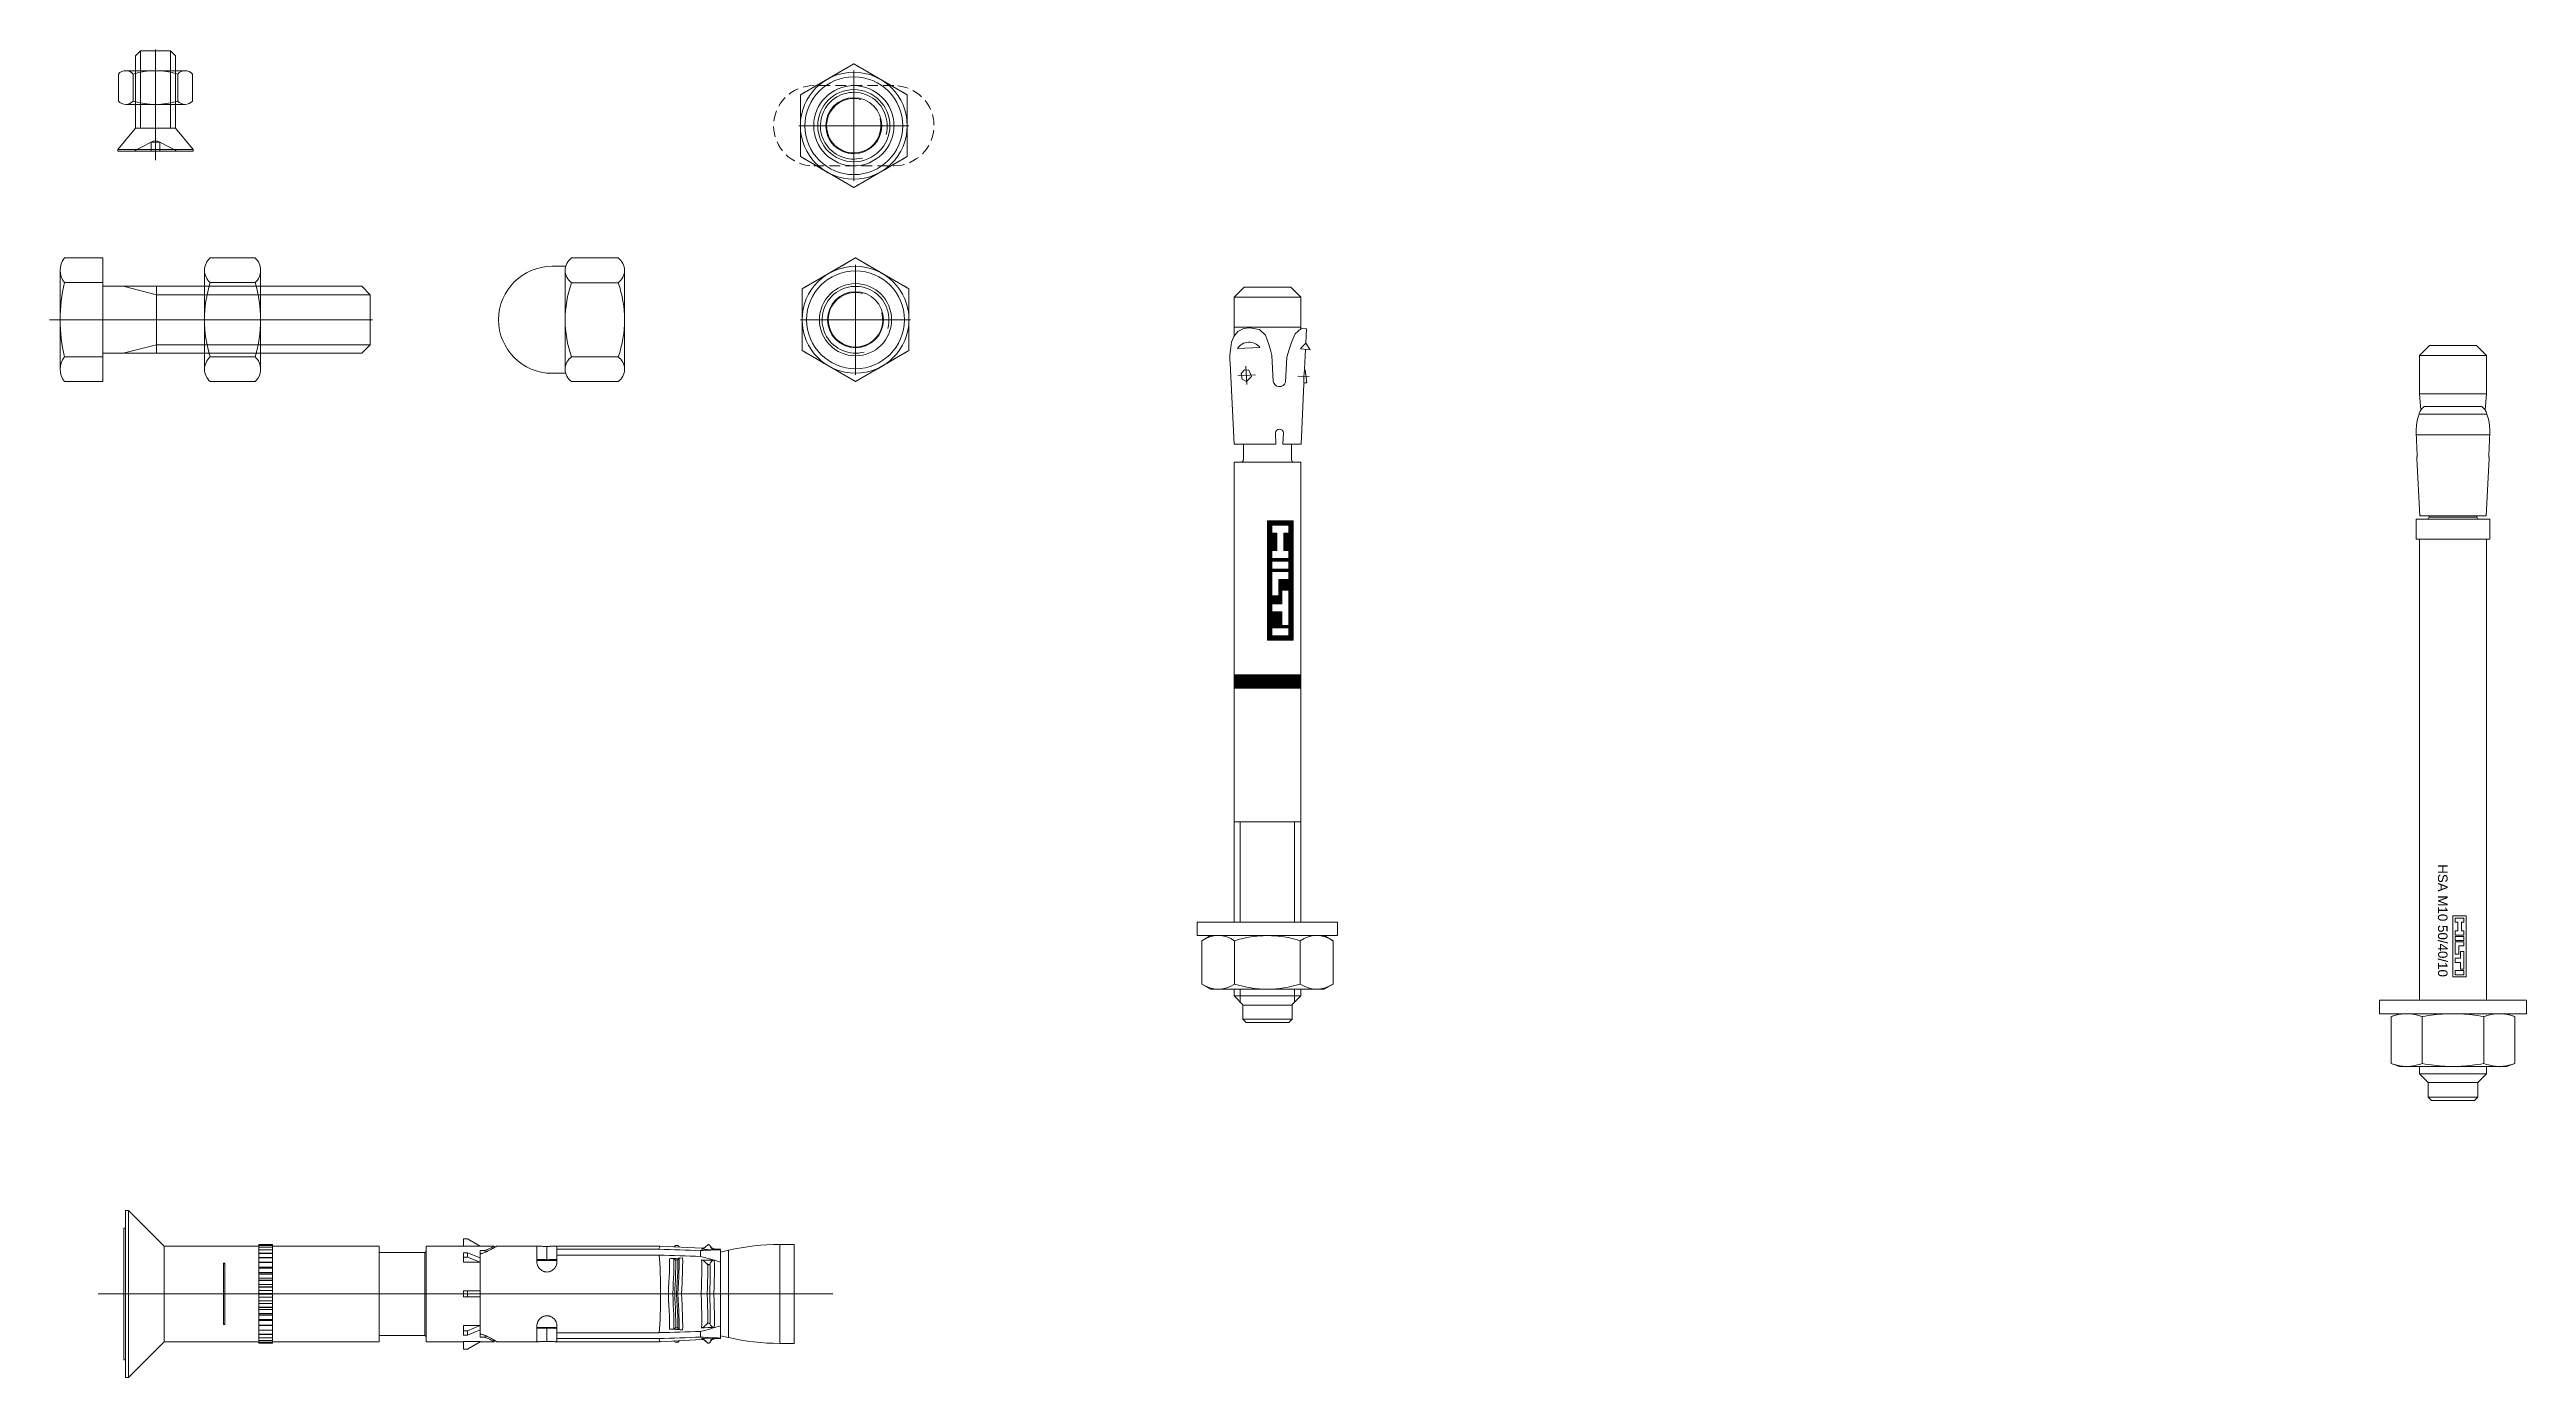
# Model space of a CAD drawing. Header units: millimetres. Extents: x 1459 to 16731, y 971 to 8404.
# Drawn here: x 5483.9 to 5854.6, y 2517.8 to 2716.4 of the extents above; entities that cross this region are included whole.
import ezdxf
from ezdxf.enums import TextEntityAlignment as Align

# ---------------------------------------------------------------- set-up
doc = ezdxf.new("R2010")
doc.units = ezdxf.units.MM
doc.header["$LTSCALE"] = 0.5
doc.linetypes.add('AXES', pattern=[50.8, 31.75, -6.35, 6.35, -6.35])
doc.linetypes.add('CACHE', pattern=[9.525, 6.35, -3.175])
doc.layers.get('0').update_dxf_attribs({"lineweight": 20})
for name, color, linetype, lineweight in [('FORT', 7, 'Continuous', 50), ('Quincaillerie', 150, 'Continuous', 20), ("Traits d'axes", 1, 'AXES', 20)]:
    doc.layers.add(name, color=color, linetype=linetype, lineweight=lineweight)
doc.styles.get("Standard").update_dxf_attribs({"font": 'arial.ttf'})

# ---------------------------------------------------------------- blocks, each defined once
blk = doc.blocks.new('M10 VP')
for p, q in [((-9.25, 7.56), (-9.25, 0.84)), ((-7.4, 8.4), (7.4, 8.4)), ((-5.55, 7.56), (-5.55, 0.84)), ((5.55, 7.56), (5.55, 0.84)), ((9.25, 7.56), (9.25, 0.84)), ((-7.4, 0), (7.4, 0))]:
    blk.add_line(p, q)
for centre, radius, start, end in [((-7.4, 5.94), 2.46, 41.1588, 138.8412), ((0, -10.35), 18.75, 72.7871, 107.2129), ((7.4, 5.94), 2.46, 41.1588, 138.8412), ((-7.4, 2.46), 2.46, 221.1588, 318.8412), ((0, 18.75), 18.75, 252.787, 287.213), ((7.4, 2.46), 2.46, 221.1588, 318.8412)]:
    blk.add_arc(centre, radius, start, end)
blk = doc.blocks.new('M12_VP')
for p, q in [((-10.43, 1.11), (-10.43, 8.95)), ((-9.03, 12.23), (-9.03, 9.93)), ((8.29, 10.03), (-8.35, 10.03)), ((-6.27, 1.11), (-6.27, 8.95)), ((6.21, 1.11), (6.21, 8.95)), ((8.97, 12.23), (8.97, 9.93)), ((10.37, 1.11), (10.37, 8.95)), ((8.29, 0.03), (-8.35, 0.03))]:
    blk.add_line(p, q)
for centre, radius, start, end in [((-0.03, 12.23), 9, 0, 180), ((-8.35, 7.48), 2.54, 35.1205, 144.8795), ((-0.03, -8.54), 18.57, 70.3614, 109.6386), ((8.29, 7.48), 2.54, 35.1205, 144.8795), ((-8.35, 2.57), 2.54, 215.1205, 324.8795), ((-0.03, 18.59), 18.57, 250.3614, 289.6386), ((8.29, 2.57), 2.54, 215.1205, 324.8795)]:
    blk.add_arc(centre, radius, start, end)
blk = doc.blocks.new('Boulon M10')
for p, q in [((0, 9.24), (-8, 4.62)), ((8, 4.62), (0, 9.24)), ((0, -8.24), (0, 8.24)), ((-8, 4.62), (-8, -4.62)), ((0, -5.24), (0, 5.24)), ((8, -4.62), (8, 4.62)), ((-8.24, 0), (8.24, 0)), ((-5.24, 0), (5.24, 0)), ((-8, -4.62), (0, -9.24)), ((0, -9.24), (8, -4.62))]:
    blk.add_line(p, q)
for points in [[(0, 9.24), (-0.68, 8.85), (-2, 8.09), (-3.32, 7.32), (-4, 6.93)], [(4, 6.93), (3.32, 7.32), (2, 8.09), (0.68, 8.85), (0, 9.24)], [(-4, 6.93), (-4.68, 6.53), (-6, 5.77), (-7.32, 5.01), (-8, 4.62)], [(-8, 4.62), (-8, 3.84), (-8, 2.32), (-8, 0.79), (-8, 0)], [(8, 4.62), (7.32, 5.01), (6, 5.77), (4.68, 6.53), (4, 6.93)], [(8, 0), (8, 0.79), (8, 2.32), (8, 3.84), (8, 4.62)], [(-8, 0), (-8, -0.79), (-8, -2.32), (-8, -3.84), (-8, -4.62)], [(8, -4.62), (8, -3.84), (8, -2.32), (8, -0.79), (8, 0)], [(-8, -4.62), (-7.32, -5.01), (-6, -5.77), (-4.68, -6.53), (-4, -6.93)], [(-4, -6.93), (-3.32, -7.32), (-2, -8.09), (-0.68, -8.85), (0, -9.24)], [(0, -9.24), (0.68, -8.85), (2, -8.09), (3.32, -7.32), (4, -6.93)], [(4, -6.93), (4.68, -6.53), (6, -5.77), (7.32, -5.01), (8, -4.62)]]:
    blk.add_lwpolyline(points)
for radius in [8, 7.32, 5.4, 4.19]:
    blk.add_circle((0, 0), radius)
for radius, start, end in [(5, 345, 645), (4.08, 75, 375)]:
    blk.add_arc((0, 0), radius, start, end)
blk = doc.blocks.new("Goujon d'ancrage M10")
at = {"lineweight": 20}
for p, q in [((-3.5, 80), (-5, 78.5)), ((5, 78.5), (-5, 78.5)), ((-5, 78.5), (-5, 72.71)), ((3.5, 80), (-3.5, 80)), ((5, 78.5), (3.5, 80)), ((5, 78.5), (5, 73.79)), ((-5, 74.01), (5, 74.01)), ((-1.13, 70.99), (-4.48, 70.82)), ((6.41, 70.63), (4.96, 70.79)), ((5.03, 73.81), (5.85, 73.77)), ((5.71, 70.71), (5.57, 67.73)), ((5.85, 73.77), (5.75, 71.62)), ((5.75, 71.62), (6.41, 70.63)), ((-5.59, 68.65), (-4.96, 56.53)), ((-1.78, 66.87), (-4.41, 66.73)), ((-3.24, 68.18), (-3.1, 65.45)), ((0.68, 69.78), (0.88, 65.96)), ((2.92, 69.53), (2.72, 65.77)), ((5.64, 67.61), (5.88, 65.71)), ((4.57, 66.71), (6.23, 66.64)), ((5.47, 65.55), (5.05, 56.53)), ((5.58, 65.67), (5.88, 65.71)), ((1.28, 56.53), (-4.96, 56.53)), ((-3.6, 56.53), (-3.6, 54.18)), ((1.19, 58.21), (1.28, 56.53)), ((2.41, 58.21), (2.33, 56.53)), ((2.33, 56.53), (5.03, 56.53)), ((3.6, 56.53), (3.6, 54.18)), ((-5, 53.8), (-5, -15.02)), ((-5, 53.8), (5, 53.8)), ((3.99, 53.8), (-3.99, 53.8)), ((5, 53.8), (5, -15.02)), ((0, 45.02), (0, 27.18)), ((0, 45.02), (3.84, 45.02)), ((3.84, 44.99), (0, 44.99)), ((0, 44.92), (3.84, 44.92)), ((3.84, 44.86), (0, 44.86)), ((0, 44.79), (3.84, 44.79)), ((3.84, 44.73), (0, 44.73)), ((0, 44.67), (3.84, 44.67)), ((3.84, 44.6), (0, 44.6)), ((0, 44.54), (3.84, 44.54)), ((3.84, 45.02), (3.84, 27.18)), ((3.84, 44.47), (0, 44.47)), ((0, 44.41), (3.84, 44.41)), ((0.64, 44.35), (0, 44.35)), ((0, 44.28), (0.64, 44.28)), ((0.64, 44.22), (0, 44.22)), ((0, 44.15), (0.64, 44.15)), ((0.64, 44.09), (0, 44.09)), ((0, 44.03), (0.64, 44.03)), ((0.64, 43.96), (0, 43.96)), ((0, 43.9), (0.64, 43.9)), ((0.64, 43.83), (0, 43.83)), ((0, 43.77), (0.64, 43.77)), ((0.64, 43.71), (0, 43.71)), ((0, 43.64), (0.64, 43.64)), ((0.64, 43.58), (0, 43.58)), ((0, 43.51), (0.64, 43.51)), ((0.64, 43.45), (0, 43.45)), ((0, 43.39), (0.64, 43.39)), ((0.64, 43.32), (0, 43.32)), ((0, 43.26), (0.64, 43.26)), ((0.64, 43.19), (0, 43.19)), ((0, 43.13), (1.39, 43.13)), ((1.39, 43.07), (0, 43.07)), ((0, 43), (1.39, 43)), ((1.39, 42.94), (0, 42.94)), ((0, 42.87), (1.39, 42.87)), ((1.39, 42.81), (0, 42.81)), ((0, 42.75), (1.39, 42.75)), ((1.39, 42.68), (0, 42.68)), ((0, 42.62), (1.39, 42.62)), ((1.39, 42.55), (0, 42.55)), ((0, 42.49), (1.39, 42.49)), ((1.39, 42.43), (0, 42.43)), ((0, 42.36), (1.39, 42.36)), ((1.39, 42.3), (0, 42.3)), ((0, 42.23), (1.39, 42.23)), ((1.39, 42.17), (0, 42.17)), ((0, 42.11), (1.39, 42.11)), ((1.39, 42.04), (0, 42.04)), ((0, 41.98), (1.39, 41.98)), ((1.39, 41.91), (0, 41.91)), ((0, 41.85), (1.39, 41.85)), ((1.39, 41.79), (0, 41.79)), ((0, 41.72), (1.39, 41.72)), ((1.39, 41.66), (0, 41.66)), ((0, 41.59), (1.39, 41.59)), ((1.39, 41.53), (0, 41.53)), ((0, 41.47), (1.39, 41.47)), ((1.39, 41.4), (0, 41.4)), ((0, 41.34), (1.39, 41.34)), ((1.39, 41.27), (0, 41.27)), ((0, 41.21), (1.39, 41.21)), ((1.39, 41.15), (0, 41.15)), ((0, 41.08), (1.39, 41.08)), ((1.39, 41.02), (0, 41.02)), ((0, 40.95), (1.39, 40.95)), ((1.39, 40.89), (0, 40.89)), ((0, 40.83), (1.39, 40.83)), ((0.64, 44.38), (3.2, 44.38)), ((0.64, 44.38), (0.64, 43.18)), ((0.64, 43.18), (1.39, 43.18)), ((1.39, 43.18), (1.39, 40.62)), ((2.45, 43.18), (2.45, 40.62)), ((2.45, 43.18), (3.2, 43.18)), ((2.45, 43.13), (3.84, 43.13)), ((3.84, 43.07), (2.45, 43.07)), ((2.45, 43), (3.84, 43)), ((3.84, 42.94), (2.45, 42.94)), ((2.45, 42.87), (3.84, 42.87)), ((3.84, 42.81), (2.45, 42.81)), ((2.45, 42.75), (3.84, 42.75)), ((3.84, 42.68), (2.45, 42.68)), ((2.45, 42.62), (3.84, 42.62)), ((3.84, 42.55), (2.45, 42.55)), ((2.45, 42.49), (3.84, 42.49)), ((3.84, 42.43), (2.45, 42.43)), ((2.45, 42.36), (3.84, 42.36)), ((3.84, 42.3), (2.45, 42.3)), ((2.45, 42.23), (3.84, 42.23)), ((3.84, 42.17), (2.45, 42.17)), ((2.45, 42.11), (3.84, 42.11)), ((3.84, 42.04), (2.45, 42.04)), ((2.45, 41.98), (3.84, 41.98)), ((3.84, 41.91), (2.45, 41.91)), ((2.45, 41.85), (3.84, 41.85)), ((3.84, 41.79), (2.45, 41.79)), ((2.45, 41.72), (3.84, 41.72)), ((3.84, 41.66), (2.45, 41.66)), ((2.45, 41.59), (3.84, 41.59)), ((3.84, 41.53), (2.45, 41.53)), ((2.45, 41.47), (3.84, 41.47)), ((3.84, 41.4), (2.45, 41.4)), ((2.45, 41.34), (3.84, 41.34)), ((3.84, 41.27), (2.45, 41.27)), ((2.45, 41.21), (3.84, 41.21)), ((3.84, 41.15), (2.45, 41.15)), ((2.45, 41.08), (3.84, 41.08)), ((3.84, 41.02), (2.45, 41.02)), ((2.45, 40.95), (3.84, 40.95)), ((3.84, 40.89), (2.45, 40.89)), ((2.45, 40.83), (3.84, 40.83)), ((3.2, 44.38), (3.2, 43.18)), ((3.84, 44.35), (3.2, 44.35)), ((3.2, 44.28), (3.84, 44.28)), ((3.84, 44.22), (3.2, 44.22)), ((3.2, 44.15), (3.84, 44.15)), ((3.84, 44.09), (3.2, 44.09)), ((3.2, 44.03), (3.84, 44.03)), ((3.84, 43.96), (3.2, 43.96)), ((3.2, 43.9), (3.84, 43.9)), ((3.84, 43.83), (3.2, 43.83)), ((3.2, 43.77), (3.84, 43.77)), ((3.84, 43.71), (3.2, 43.71)), ((3.2, 43.64), (3.84, 43.64)), ((3.84, 43.58), (3.2, 43.58)), ((3.2, 43.51), (3.84, 43.51)), ((3.84, 43.45), (3.2, 43.45)), ((3.2, 43.39), (3.84, 43.39)), ((3.84, 43.32), (3.2, 43.32)), ((3.2, 43.26), (3.84, 43.26)), ((3.84, 43.19), (3.2, 43.19)), ((1.39, 40.76), (0, 40.76)), ((0, 40.7), (1.39, 40.7)), ((1.39, 40.63), (0, 40.63)), ((0, 40.57), (0.64, 40.57)), ((0.64, 40.51), (0, 40.51)), ((0, 40.44), (0.64, 40.44)), ((0.64, 40.38), (0, 40.38)), ((0, 40.31), (0.64, 40.31)), ((0.64, 40.25), (0, 40.25)), ((0, 40.19), (0.64, 40.19)), ((0.64, 40.12), (0, 40.12)), ((0, 40.06), (0.64, 40.06)), ((0.64, 39.99), (0, 39.99)), ((0, 39.93), (0.64, 39.93)), ((0.64, 39.87), (0, 39.87)), ((0, 39.8), (0.64, 39.8)), ((0.64, 39.74), (0, 39.74)), ((0, 39.67), (0.64, 39.67)), ((0.64, 39.61), (0, 39.61)), ((0, 39.55), (0.64, 39.55)), ((0.64, 39.48), (0, 39.48)), ((0, 39.42), (0.64, 39.42)), ((3.84, 39.35), (0, 39.35)), ((0, 39.29), (3.84, 39.29)), ((3.84, 39.23), (0, 39.23)), ((0, 39.16), (3.84, 39.16)), ((3.84, 39.1), (0, 39.1)), ((0, 39.03), (0.64, 39.03)), ((0.64, 38.97), (0, 38.97)), ((0, 38.91), (0.64, 38.91)), ((0.64, 38.84), (0, 38.84)), ((0, 38.78), (0.64, 38.78)), ((0.64, 38.71), (0, 38.71)), ((0, 38.65), (0.64, 38.65)), ((0.64, 38.59), (0, 38.59)), ((0, 38.52), (0.64, 38.52)), ((0.64, 38.46), (0, 38.46)), ((0, 38.39), (0.64, 38.39)), ((0.64, 38.33), (0, 38.33)), ((0, 38.27), (0.64, 38.27)), ((0.64, 38.2), (0, 38.2)), ((0, 38.14), (0.64, 38.14)), ((0.64, 38.07), (0, 38.07)), ((0, 38.01), (0.64, 38.01)), ((0.64, 37.95), (0, 37.95)), ((0, 37.88), (0.64, 37.88)), ((3.84, 37.82), (0, 37.82)), ((0, 37.75), (3.84, 37.75)), ((3.84, 37.69), (0, 37.69)), ((0, 37.63), (3.84, 37.63)), ((3.84, 37.56), (0, 37.56)), ((0, 37.5), (3.84, 37.5)), ((0.64, 37.43), (0, 37.43)), ((0, 37.37), (0.64, 37.37)), ((0.64, 37.31), (0, 37.31)), ((0, 37.24), (0.64, 37.24)), ((0.64, 37.18), (0, 37.18)), ((0, 37.11), (0.64, 37.11)), ((0.64, 40.62), (0.64, 39.41)), ((1.39, 40.62), (0.64, 40.62)), ((0.64, 39.41), (3.2, 39.41)), ((0.64, 39.03), (0.64, 37.83)), ((0.64, 39.03), (3.2, 39.03)), ((0.64, 37.83), (3.2, 37.83)), ((0.64, 37.45), (0.64, 33.84)), ((0.64, 37.45), (3.2, 37.45)), ((3.84, 40.76), (2.45, 40.76)), ((2.45, 40.7), (3.84, 40.7)), ((3.84, 40.63), (2.45, 40.63)), ((2.45, 40.62), (3.2, 40.62)), ((3.2, 40.62), (3.2, 39.41)), ((3.2, 40.57), (3.84, 40.57)), ((3.84, 40.51), (3.2, 40.51)), ((3.2, 40.44), (3.84, 40.44)), ((3.84, 40.38), (3.2, 40.38)), ((3.2, 40.31), (3.84, 40.31)), ((3.84, 40.25), (3.2, 40.25)), ((3.2, 40.19), (3.84, 40.19)), ((3.84, 40.12), (3.2, 40.12)), ((3.2, 40.06), (3.84, 40.06)), ((3.84, 39.99), (3.2, 39.99)), ((3.2, 39.93), (3.84, 39.93)), ((3.84, 39.87), (3.2, 39.87)), ((3.2, 39.8), (3.84, 39.8)), ((3.84, 39.74), (3.2, 39.74)), ((3.2, 39.67), (3.84, 39.67)), ((3.84, 39.61), (3.2, 39.61)), ((3.2, 39.55), (3.84, 39.55)), ((3.84, 39.48), (3.2, 39.48)), ((3.2, 39.42), (3.84, 39.42)), ((3.2, 39.03), (3.84, 39.03)), ((3.2, 39.03), (3.2, 37.83)), ((3.84, 38.97), (3.2, 38.97)), ((3.2, 38.91), (3.84, 38.91)), ((3.84, 38.84), (3.2, 38.84)), ((3.2, 38.78), (3.84, 38.78)), ((3.84, 38.71), (3.2, 38.71)), ((3.2, 38.65), (3.84, 38.65)), ((3.84, 38.59), (3.2, 38.59)), ((3.2, 38.52), (3.84, 38.52)), ((3.84, 38.46), (3.2, 38.46)), ((3.2, 38.39), (3.84, 38.39)), ((3.84, 38.33), (3.2, 38.33)), ((3.2, 38.27), (3.84, 38.27)), ((3.84, 38.2), (3.2, 38.2)), ((3.2, 38.14), (3.84, 38.14)), ((3.84, 38.07), (3.2, 38.07)), ((3.2, 38.01), (3.84, 38.01)), ((3.84, 37.95), (3.2, 37.95)), ((3.2, 37.88), (3.84, 37.88)), ((3.2, 37.45), (3.2, 36.25)), ((3.84, 37.43), (3.2, 37.43)), ((3.2, 37.37), (3.84, 37.37)), ((3.84, 37.31), (3.2, 37.31)), ((3.2, 37.24), (3.84, 37.24)), ((3.84, 37.18), (3.2, 37.18)), ((3.2, 37.11), (3.84, 37.11)), ((0.64, 37.05), (0, 37.05)), ((0, 36.99), (0.64, 36.99)), ((0.64, 36.92), (0, 36.92)), ((0, 36.86), (0.64, 36.86)), ((0.64, 36.79), (0, 36.79)), ((0, 36.73), (0.64, 36.73)), ((0.64, 36.67), (0, 36.67)), ((0, 36.6), (0.64, 36.6)), ((0.64, 36.54), (0, 36.54)), ((0, 36.47), (0.64, 36.47)), ((0.64, 36.41), (0, 36.41)), ((0, 36.35), (0.64, 36.35)), ((0.64, 36.28), (0, 36.28)), ((0, 36.22), (0.64, 36.22)), ((0.64, 36.15), (0, 36.15)), ((0, 36.09), (0.64, 36.09)), ((0.64, 36.03), (0, 36.03)), ((0, 35.96), (0.64, 35.96)), ((0.64, 35.9), (0, 35.9)), ((0, 35.83), (0.64, 35.83)), ((0.64, 35.77), (0, 35.77)), ((0, 35.71), (0.64, 35.71)), ((0.64, 35.64), (0, 35.64)), ((0, 35.58), (0.64, 35.58)), ((0.64, 35.51), (0, 35.51)), ((0, 35.45), (0.64, 35.45)), ((0.64, 35.39), (0, 35.39)), ((0, 35.32), (0.64, 35.32)), ((0.64, 35.26), (0, 35.26)), ((0, 35.19), (0.64, 35.19)), ((0.64, 35.13), (0, 35.13)), ((0, 35.07), (0.64, 35.07)), ((0.64, 35), (0, 35)), ((0, 34.94), (0.64, 34.94)), ((0.64, 34.87), (0, 34.87)), ((0, 34.81), (0.64, 34.81)), ((0.64, 34.75), (0, 34.75)), ((0, 34.68), (0.64, 34.68)), ((0.64, 34.62), (0, 34.62)), ((0, 34.55), (0.64, 34.55)), ((0.64, 34.49), (0, 34.49)), ((0, 34.43), (0.64, 34.43)), ((0.64, 34.36), (0, 34.36)), ((0, 34.3), (0.64, 34.3)), ((0.64, 34.23), (0, 34.23)), ((0, 34.17), (0.64, 34.17)), ((0.64, 34.11), (0, 34.11)), ((0, 34.04), (0.64, 34.04)), ((0.64, 33.98), (0, 33.98)), ((0, 33.91), (0.64, 33.91)), ((0.64, 33.85), (0, 33.85)), ((0, 33.79), (2.15, 33.79)), ((2.15, 33.72), (0, 33.72)), ((0, 33.66), (2.15, 33.66)), ((2.15, 33.59), (0, 33.59)), ((0, 33.53), (2.15, 33.53)), ((2.15, 33.47), (0, 33.47)), ((0, 33.4), (2.15, 33.4)), ((0.64, 33.84), (1.69, 33.84)), ((1.69, 33.84), (1.69, 36.25)), ((1.69, 36.25), (3.2, 36.25)), ((1.69, 36.22), (3.84, 36.22)), ((3.84, 36.15), (1.69, 36.15)), ((1.69, 36.09), (3.84, 36.09)), ((3.84, 36.03), (1.69, 36.03)), ((1.69, 35.96), (3.84, 35.96)), ((3.84, 35.9), (1.69, 35.9)), ((1.69, 35.83), (3.84, 35.83)), ((3.84, 35.77), (1.69, 35.77)), ((1.69, 35.71), (3.84, 35.71)), ((3.84, 35.64), (1.69, 35.64)), ((1.69, 35.58), (3.84, 35.58)), ((3.84, 35.51), (1.69, 35.51)), ((1.69, 35.45), (3.84, 35.45)), ((3.84, 35.39), (1.69, 35.39)), ((1.69, 35.32), (3.84, 35.32)), ((3.84, 35.26), (1.69, 35.26)), ((1.69, 35.19), (3.84, 35.19)), ((3.84, 35.13), (1.69, 35.13)), ((1.69, 35.07), (3.84, 35.07)), ((3.84, 35), (1.69, 35)), ((1.69, 34.94), (3.84, 34.94)), ((3.84, 34.87), (1.69, 34.87)), ((1.69, 34.81), (3.84, 34.81)), ((3.84, 34.75), (1.69, 34.75)), ((1.69, 34.68), (3.84, 34.68)), ((2.15, 34.62), (1.69, 34.62)), ((1.69, 34.55), (2.15, 34.55)), ((2.15, 34.49), (1.69, 34.49)), ((1.69, 34.43), (2.15, 34.43)), ((2.15, 34.36), (1.69, 34.36)), ((1.69, 34.3), (2.15, 34.3)), ((2.15, 34.23), (1.69, 34.23)), ((1.69, 34.17), (2.15, 34.17)), ((2.15, 34.11), (1.69, 34.11)), ((1.69, 34.04), (2.15, 34.04)), ((2.15, 33.98), (1.69, 33.98)), ((1.69, 33.91), (2.15, 33.91)), ((2.15, 33.85), (1.69, 33.85)), ((2.15, 34.67), (2.15, 32.63)), ((2.15, 34.67), (3.2, 34.67)), ((3.84, 37.05), (3.2, 37.05)), ((3.2, 36.99), (3.84, 36.99)), ((3.84, 36.92), (3.2, 36.92)), ((3.2, 36.86), (3.84, 36.86)), ((3.84, 36.79), (3.2, 36.79)), ((3.2, 36.73), (3.84, 36.73)), ((3.84, 36.67), (3.2, 36.67)), ((3.2, 36.6), (3.84, 36.6)), ((3.84, 36.54), (3.2, 36.54)), ((3.2, 36.47), (3.84, 36.47)), ((3.84, 36.41), (3.2, 36.41)), ((3.2, 36.35), (3.84, 36.35)), ((3.84, 36.28), (3.2, 36.28)), ((3.2, 34.67), (3.2, 29.4)), ((3.84, 34.62), (3.2, 34.62)), ((3.2, 34.55), (3.84, 34.55)), ((3.84, 34.49), (3.2, 34.49)), ((3.2, 34.43), (3.84, 34.43)), ((3.84, 34.36), (3.2, 34.36)), ((3.2, 34.3), (3.84, 34.3)), ((3.84, 34.23), (3.2, 34.23)), ((3.2, 34.17), (3.84, 34.17)), ((3.84, 34.11), (3.2, 34.11)), ((3.2, 34.04), (3.84, 34.04)), ((3.84, 33.98), (3.2, 33.98)), ((3.2, 33.91), (3.84, 33.91)), ((3.84, 33.85), (3.2, 33.85)), ((3.2, 33.79), (3.84, 33.79)), ((3.84, 33.72), (3.2, 33.72)), ((3.2, 33.66), (3.84, 33.66)), ((3.84, 33.59), (3.2, 33.59)), ((3.2, 33.53), (3.84, 33.53)), ((3.84, 33.47), (3.2, 33.47)), ((3.2, 33.4), (3.84, 33.4)), ((2.15, 33.34), (0, 33.34)), ((0, 33.27), (2.15, 33.27)), ((2.15, 33.21), (0, 33.21)), ((0, 33.15), (2.15, 33.15)), ((2.15, 33.08), (0, 33.08)), ((0, 33.02), (2.15, 33.02)), ((2.15, 32.95), (0, 32.95)), ((0, 32.89), (2.15, 32.89)), ((2.15, 32.83), (0, 32.83)), ((0, 32.76), (2.15, 32.76)), ((2.15, 32.7), (0, 32.7)), ((0, 32.63), (0.64, 32.63)), ((0.64, 32.57), (0, 32.57)), ((0, 32.51), (0.64, 32.51)), ((0.64, 32.44), (0, 32.44)), ((0, 32.38), (0.64, 32.38)), ((0.64, 32.31), (0, 32.31)), ((0, 32.25), (0.64, 32.25)), ((0.64, 32.19), (0, 32.19)), ((0, 32.12), (0.64, 32.12)), ((0.64, 32.06), (0, 32.06)), ((0, 31.99), (0.64, 31.99)), ((0.64, 31.93), (0, 31.93)), ((0, 31.87), (0.64, 31.87)), ((0.64, 31.8), (0, 31.8)), ((0, 31.74), (0.64, 31.74)), ((0.64, 31.67), (0, 31.67)), ((0, 31.61), (0.64, 31.61)), ((0.64, 31.55), (0, 31.55)), ((0, 31.48), (0.64, 31.48)), ((2.15, 31.42), (0, 31.42)), ((0, 31.35), (2.15, 31.35)), ((2.15, 31.29), (0, 31.29)), ((0, 31.23), (2.15, 31.23)), ((2.15, 31.16), (0, 31.16)), ((0, 31.1), (2.15, 31.1)), ((2.15, 31.03), (0, 31.03)), ((0, 30.97), (2.15, 30.97)), ((2.15, 30.91), (0, 30.91)), ((0, 30.84), (2.15, 30.84)), ((2.15, 30.78), (0, 30.78)), ((0, 30.71), (2.15, 30.71)), ((2.15, 30.65), (0, 30.65)), ((0, 30.59), (2.15, 30.59)), ((2.15, 30.52), (0, 30.52)), ((0, 30.46), (2.15, 30.46)), ((2.15, 30.39), (0, 30.39)), ((0, 30.33), (2.15, 30.33)), ((2.15, 30.27), (0, 30.27)), ((0, 30.2), (2.15, 30.2)), ((2.15, 30.14), (0, 30.14)), ((0, 30.07), (2.15, 30.07)), ((2.15, 30.01), (0, 30.01)), ((0, 29.95), (2.15, 29.95)), ((2.15, 29.88), (0, 29.88)), ((0, 29.82), (2.15, 29.82)), ((2.15, 29.75), (0, 29.75)), ((0, 29.69), (2.15, 29.69)), ((0.64, 32.63), (0.64, 31.43)), ((0.64, 32.63), (2.15, 32.63)), ((0.64, 31.43), (2.15, 31.43)), ((2.15, 31.43), (2.15, 29.4)), ((3.84, 33.34), (3.2, 33.34)), ((3.2, 33.27), (3.84, 33.27)), ((3.84, 33.21), (3.2, 33.21)), ((3.2, 33.15), (3.84, 33.15)), ((3.84, 33.08), (3.2, 33.08)), ((3.2, 33.02), (3.84, 33.02)), ((3.84, 32.95), (3.2, 32.95)), ((3.2, 32.89), (3.84, 32.89)), ((3.84, 32.83), (3.2, 32.83)), ((3.2, 32.76), (3.84, 32.76)), ((3.84, 32.7), (3.2, 32.7)), ((3.2, 32.63), (3.84, 32.63)), ((3.84, 32.57), (3.2, 32.57)), ((3.2, 32.51), (3.84, 32.51)), ((3.84, 32.44), (3.2, 32.44)), ((3.2, 32.38), (3.84, 32.38)), ((3.84, 32.31), (3.2, 32.31)), ((3.2, 32.25), (3.84, 32.25)), ((3.84, 32.19), (3.2, 32.19)), ((3.2, 32.12), (3.84, 32.12)), ((3.84, 32.06), (3.2, 32.06)), ((3.2, 31.99), (3.84, 31.99)), ((3.84, 31.93), (3.2, 31.93)), ((3.2, 31.87), (3.84, 31.87)), ((3.84, 31.8), (3.2, 31.8)), ((3.2, 31.74), (3.84, 31.74)), ((3.84, 31.67), (3.2, 31.67)), ((3.2, 31.61), (3.84, 31.61)), ((3.84, 31.55), (3.2, 31.55)), ((3.2, 31.48), (3.84, 31.48)), ((3.84, 31.42), (3.2, 31.42)), ((3.2, 31.35), (3.84, 31.35)), ((3.84, 31.29), (3.2, 31.29)), ((3.2, 31.23), (3.84, 31.23)), ((3.84, 31.16), (3.2, 31.16)), ((3.2, 31.1), (3.84, 31.1)), ((3.84, 31.03), (3.2, 31.03)), ((3.2, 30.97), (3.84, 30.97)), ((3.84, 30.91), (3.2, 30.91)), ((3.2, 30.84), (3.84, 30.84)), ((3.84, 30.78), (3.2, 30.78)), ((3.2, 30.71), (3.84, 30.71)), ((3.84, 30.65), (3.2, 30.65)), ((3.2, 30.59), (3.84, 30.59)), ((3.84, 30.52), (3.2, 30.52)), ((3.2, 30.46), (3.84, 30.46)), ((3.84, 30.39), (3.2, 30.39)), ((3.2, 30.33), (3.84, 30.33)), ((3.84, 30.27), (3.2, 30.27)), ((3.2, 30.2), (3.84, 30.2)), ((3.84, 30.14), (3.2, 30.14)), ((3.2, 30.07), (3.84, 30.07)), ((3.84, 30.01), (3.2, 30.01)), ((3.2, 29.95), (3.84, 29.95)), ((3.84, 29.88), (3.2, 29.88)), ((3.2, 29.82), (3.84, 29.82)), ((3.84, 29.75), (3.2, 29.75)), ((3.2, 29.69), (3.84, 29.69)), ((2.15, 29.63), (0, 29.63)), ((0, 29.56), (2.15, 29.56)), ((2.15, 29.5), (0, 29.5)), ((0, 29.43), (2.15, 29.43)), ((3.84, 29.37), (0, 29.37)), ((0, 29.31), (3.84, 29.31)), ((3.84, 29.24), (0, 29.24)), ((0, 29.18), (3.84, 29.18)), ((3.84, 29.11), (0, 29.11)), ((0, 29.05), (3.84, 29.05)), ((0.64, 28.99), (0, 28.99)), ((0, 28.92), (0.64, 28.92)), ((0.64, 28.86), (0, 28.86)), ((0, 28.79), (0.64, 28.79)), ((0.64, 28.73), (0, 28.73)), ((0, 28.67), (0.64, 28.67)), ((0.64, 28.6), (0, 28.6)), ((0, 28.54), (0.64, 28.54)), ((0.64, 28.47), (0, 28.47)), ((0, 28.41), (0.64, 28.41)), ((0.64, 28.35), (0, 28.35)), ((0, 28.28), (0.64, 28.28)), ((0.64, 28.22), (0, 28.22)), ((0, 28.15), (0.64, 28.15)), ((0.64, 28.09), (0, 28.09)), ((0, 28.03), (0.64, 28.03)), ((0.64, 27.96), (0, 27.96)), ((0, 27.9), (0.64, 27.9)), ((0.64, 27.83), (0, 27.83)), ((0, 27.77), (3.84, 27.77)), ((3.84, 27.71), (0, 27.71)), ((0, 27.64), (3.84, 27.64)), ((3.84, 27.58), (0, 27.58)), ((0, 27.51), (3.84, 27.51)), ((3.84, 27.45), (0, 27.45)), ((0, 27.39), (3.84, 27.39)), ((3.84, 27.32), (0, 27.32)), ((0, 27.26), (3.84, 27.26)), ((3.84, 27.19), (0, 27.19)), ((0, 27.18), (3.84, 27.18)), ((0.64, 29.02), (0.64, 27.82)), ((0.64, 29.02), (3.2, 29.02)), ((0.64, 27.82), (3.2, 27.82)), ((2.15, 29.4), (3.2, 29.4)), ((3.84, 29.63), (3.2, 29.63)), ((3.2, 29.56), (3.84, 29.56)), ((3.84, 29.5), (3.2, 29.5)), ((3.2, 29.43), (3.84, 29.43)), ((3.2, 29.02), (3.2, 27.82)), ((3.84, 28.99), (3.2, 28.99)), ((3.2, 28.92), (3.84, 28.92)), ((3.84, 28.86), (3.2, 28.86)), ((3.2, 28.79), (3.84, 28.79)), ((3.84, 28.73), (3.2, 28.73)), ((3.2, 28.67), (3.84, 28.67)), ((3.84, 28.6), (3.2, 28.6)), ((3.2, 28.54), (3.84, 28.54)), ((3.84, 28.47), (3.2, 28.47)), ((3.2, 28.41), (3.84, 28.41)), ((3.84, 28.35), (3.2, 28.35)), ((3.2, 28.28), (3.84, 28.28)), ((3.84, 28.22), (3.2, 28.22)), ((3.2, 28.15), (3.84, 28.15)), ((3.84, 28.09), (3.2, 28.09)), ((3.2, 28.03), (3.84, 28.03)), ((3.84, 27.96), (3.2, 27.96)), ((3.2, 27.9), (3.84, 27.9)), ((3.84, 27.83), (3.2, 27.83)), ((-5, 22), (5, 22)), ((-5, 21.94), (-3.06, 20)), ((-3.2, 20), (-5, 21.8)), ((-5, 21.66), (-3.34, 20)), ((-3.48, 20), (-5, 21.52)), ((-5, 21.38), (-3.62, 20)), ((-3.76, 20), (-5, 21.24)), ((-5, 21.09), (-3.91, 20)), ((-4.05, 20), (-5, 20.95)), ((-5, 20.81), (-4.19, 20)), ((-4.33, 20), (-5, 20.67)), ((-5, 20.53), (-4.47, 20)), ((-4.61, 20), (-5, 20.39)), ((-5, 20.25), (-4.75, 20)), ((-4.9, 20), (-5, 20.1)), ((-5, 20), (5, 20)), ((-2.92, 20), (-4.92, 22)), ((-4.78, 22), (-2.78, 20)), ((-2.63, 20), (-4.63, 22)), ((-4.49, 22), (-2.49, 20)), ((-2.35, 20), (-4.35, 22)), ((-4.21, 22), (-2.21, 20)), ((-2.07, 20), (-4.07, 22)), ((-3.93, 22), (-1.93, 20)), ((-1.79, 20), (-3.79, 22)), ((-3.64, 22), (-1.64, 20)), ((-1.5, 20), (-3.5, 22)), ((-3.36, 22), (-1.36, 20)), ((-1.22, 20), (-3.22, 22)), ((-3.08, 22), (-1.08, 20)), ((-0.94, 20), (-2.94, 22)), ((-2.8, 22), (-0.8, 20)), ((-0.65, 20), (-2.65, 22)), ((-2.51, 22), (-0.51, 20)), ((-0.37, 20), (-2.37, 22)), ((-2.23, 22), (-0.23, 20)), ((-0.09, 20), (-2.09, 22)), ((-1.95, 22), (0.05, 20)), ((0.19, 20), (-1.81, 22)), ((-1.66, 22), (0.34, 20)), ((0.48, 20), (-1.52, 22)), ((-1.38, 22), (0.62, 20)), ((0.76, 20), (-1.24, 22)), ((-1.1, 22), (0.9, 20)), ((1.04, 20), (-0.96, 22)), ((-0.82, 22), (1.18, 20)), ((1.33, 20), (-0.67, 22)), ((-0.53, 22), (1.47, 20)), ((1.61, 20), (-0.39, 22)), ((-0.25, 22), (1.75, 20)), ((1.89, 20), (-0.11, 22)), ((0.03, 22), (2.03, 20)), ((2.17, 20), (0.17, 22)), ((0.32, 22), (2.32, 20)), ((2.46, 20), (0.46, 22)), ((0.6, 22), (2.6, 20)), ((2.74, 20), (0.74, 22)), ((0.88, 22), (2.88, 20)), ((3.02, 20), (1.02, 22)), ((1.16, 22), (3.16, 20)), ((3.31, 20), (1.31, 22)), ((1.45, 22), (3.45, 20)), ((3.59, 20), (1.59, 22)), ((1.73, 22), (3.73, 20)), ((3.87, 20), (1.87, 22)), ((2.01, 22), (4.01, 20)), ((4.15, 20), (2.15, 22)), ((2.3, 22), (4.3, 20)), ((4.44, 20), (2.44, 22)), ((2.58, 22), (4.58, 20)), ((4.72, 20), (2.72, 22)), ((2.86, 22), (4.86, 20)), ((5, 20), (3, 22)), ((3.14, 22), (5, 20.14)), ((5, 20.29), (3.29, 22)), ((3.43, 22), (5, 20.43)), ((5, 20.57), (3.57, 22)), ((3.71, 22), (5, 20.71)), ((5, 20.85), (3.85, 22)), ((3.99, 22), (5, 20.99)), ((5, 21.13), (4.13, 22)), ((4.28, 22), (5, 21.28)), ((5, 21.42), (4.42, 22)), ((4.56, 22), (5, 21.56)), ((5, 21.7), (4.7, 22)), ((4.84, 22), (5, 21.84)), ((5, 21.98), (4.98, 22)), ((5, 0), (-5, 0)), ((-4.08, -15.02), (-4.08, 0)), ((4.08, -15.02), (4.08, 0)), ((-10.5, -15.02), (-10.5, -17.02)), ((10.5, -15.02), (-10.5, -15.02)), ((10.5, -17.02), (-10.5, -17.02)), ((-8.5, -17.02), (-9.82, -17.78)), ((-9.82, -17.78), (-9.82, -24.26)), ((-4.91, -17.78), (-4.91, -24.26)), ((4.91, -17.78), (4.91, -24.26)), ((8.5, -17.02), (9.82, -17.78)), ((9.82, -17.78), (9.82, -24.26)), ((10.5, -15.02), (10.5, -17.02)), ((-8.5, -25.02), (-9.82, -24.26)), ((8.5, -25.02), (-8.5, -25.02)), ((-5, -25.02), (-5, -26.02)), ((-4.08, -26.94), (-4.08, -25.02)), ((4.08, -26.94), (4.08, -25.02)), ((5, -25.02), (5, -26.02)), ((8.5, -25.02), (9.82, -24.26)), ((-5, -26.02), (5, -26.02)), ((-5, -26.02), (-3.62, -27.4)), ((-3.7, -29.5), (-3.7, -27.4)), ((3.7, -29.5), (-3.7, -29.5)), ((-3.2, -30), (-3.7, -29.5)), ((-3.62, -27.4), (3.62, -27.4)), ((3.7, -29.5), (3.2, -30)), ((5, -26.02), (3.62, -27.4)), ((3.7, -29.5), (3.7, -27.4)), ((-3.2, -30), (3.2, -30))]:
    blk.add_line(p, q, dxfattribs=at)
for points in [[(-5.37, 71.76), (-5.04, 72.64), (-4.42, 73.38), (-3.58, 73.82), (-2.64, 73.94)], [(-2.64, 73.94), (-1.2, 73.67), (-0.31, 72.84), (0.2, 71.44), (0.44, 70.6), (0.68, 69.78)], [(5.03, 73.81), (4.14, 73.01), (3.65, 71.88), (3.28, 70.68), (2.92, 69.53)]]:
    blk.add_lwpolyline(points, dxfattribs=at)
blk.add_lwpolyline([(-3.12, 65.89), (-2.39, 66.63), (-2.77, 67.57), (-3.42, 67.66), (-3.91, 67.09), (-3.79, 66.25)], close=True, dxfattribs=at)
for centre, radius, start, end in [((6.89, 69.31), 12.5, 168.7007, 183), ((-2.74, 69.73), 2.05, 38.033, 147.967), ((9, 67.79), 5.03, 130.2631, 143.3507), ((5.69, 67.72), 0.126, 177.3502, 244.0901), ((1.82, 66.06), 0.945, 186.1253, 342.1482), ((5.59, 65.55), 0.126, 97.3502, 177.3502), ((1.8, 58.12), 0.618, 8.5979, 171.4021), ((-3.99, 54.18), 0.383, 270, 0), ((3.99, 54.18), 0.383, 180, 270), ((-7.36, -21.36), 4.34, 55.5615, 124.4385), ((0, -33.24), 16.22, 72.383, 107.617), ((7.36, -21.36), 4.34, 55.5615, 124.4385), ((-7.36, -20.68), 4.34, 235.5615, 304.4385), ((0, -8.8), 16.22, 252.383, 287.617), ((7.36, -20.68), 4.34, 235.5615, 304.4385)]:
    blk.add_arc(centre, radius, start, end, dxfattribs=at)
at = {"linetype": 'Continuous', "lineweight": 20}
blk.add_arc((11.79, 66.34), 6.36, 168.4927, 186.2076, dxfattribs=at)
blk = doc.blocks.new("Goujon d'ancrage M10_2")
at = {"lineweight": 20}
for p, q in [((-5, 27.5), (-3.5, 29)), ((-5, 27.5), (-5, 21.74)), ((-5, 27.5), (5, 27.5)), ((-3.5, 29), (3.5, 29)), ((3.5, 29), (5, 27.5)), ((5, 27.5), (5, 21.74)), ((-5.18, 18.4), (-5.08, 18.72)), ((-5.18, 18.4), (-5.08, 18.72)), ((-5.08, 18.72), (-5.04, 18.83)), ((-5.08, 18.72), (-5.04, 18.83)), ((-5.08, 18.72), (5.08, 18.72)), ((-5.04, 18.83), (-5, 18.94)), ((-5.04, 18.83), (-5, 18.93)), ((-5, 21.74), (-4.79, 19.32)), ((-5, 21.74), (5, 21.74)), ((-5, 18.94), (-4.95, 19.05)), ((-5, 18.93), (-4.95, 19.03)), ((-4.95, 19.05), (-4.89, 19.15)), ((-4.95, 19.03), (-4.9, 19.13)), ((-4.9, 19.13), (-4.85, 19.23)), ((-4.89, 19.15), (-4.83, 19.25)), ((-4.85, 19.23), (-4.79, 19.32)), ((-4.83, 19.25), (-4.77, 19.35)), ((-4.77, 19.35), (-4.7, 19.45)), ((-4.7, 19.45), (-4.62, 19.54)), ((-4.62, 19.54), (-4.55, 19.63)), ((-4.55, 19.63), (-4.47, 19.72)), ((-4.47, 19.72), (-4.38, 19.8)), ((-4.38, 19.8), (-4.37, 19.81)), ((-4.37, 19.81), (-4.36, 19.82)), ((-4.36, 19.82), (-4.35, 19.83)), ((-4.35, 19.83), (-4.34, 19.83)), ((-4.34, 19.83), (-4.33, 19.84)), ((-4.33, 19.84), (-4.32, 19.85)), ((-4.32, 19.85), (-4.32, 19.86)), ((-4.32, 19.86), (4.32, 19.86)), ((4.32, 19.86), (4.32, 19.85)), ((4.32, 19.85), (4.33, 19.84)), ((4.33, 19.84), (4.34, 19.83)), ((4.34, 19.83), (4.35, 19.83)), ((4.35, 19.83), (4.36, 19.82)), ((4.36, 19.82), (4.37, 19.81)), ((4.37, 19.81), (4.38, 19.8)), ((4.38, 19.8), (4.51, 19.67)), ((4.51, 19.67), (4.63, 19.53)), ((4.63, 19.53), (4.75, 19.38)), ((4.75, 19.38), (4.85, 19.22)), ((4.79, 19.32), (5, 21.74)), ((4.85, 19.22), (4.94, 19.06)), ((4.94, 19.06), (5.02, 18.9)), ((5.02, 18.9), (5.08, 18.72)), ((5.08, 18.72), (5.18, 18.4)), ((-5.5, 16.42), (-5.49, 16.58)), ((-5.5, 16.42), (-5.49, 16.58)), ((-5.5, 16.26), (-5.5, 16.42)), ((-5.5, 16.26), (-5.5, 16.42)), ((-5.5, 16.1), (-5.5, 16.26)), ((-5.5, 16.1), (-5.5, 16.26)), ((-5.5, 16.1), (-5.5, 15.94)), ((-5.5, 16.1), (-5.5, 15.94)), ((-5.5, 15.94), (-5.49, 15.78)), ((-5.5, 15.94), (-5.49, 15.78)), ((-5.49, 16.58), (-5.48, 16.75)), ((-5.49, 16.58), (-5.48, 16.75)), ((-5.49, 15.78), (-5.49, 15.62)), ((-5.49, 15.78), (-5.49, 15.62)), ((-5.49, 15.62), (-5.47, 15.23)), ((-5.49, 15.62), (-5.47, 15.23)), ((-5.49, 15.62), (5.49, 15.62)), ((-5.48, 16.75), (-5.45, 17.08)), ((-5.48, 16.75), (-5.45, 17.08)), ((-5.47, 15.23), (-5.45, 14.85)), ((-5.47, 15.23), (-5.45, 14.85)), ((-5.45, 17.08), (-5.4, 17.42)), ((-5.45, 17.08), (-5.4, 17.42)), ((-5.45, 14.85), (-5.44, 14.46)), ((-5.45, 14.85), (-5.44, 14.46)), ((-5.4, 17.42), (-5.34, 17.75)), ((-5.4, 17.42), (-5.34, 17.75)), ((-5.34, 17.75), (-5.27, 18.08)), ((-5.34, 17.75), (-5.27, 18.08)), ((-5.27, 18.08), (-5.18, 18.4)), ((-5.27, 18.08), (-5.18, 18.4)), ((5.18, 18.4), (5.27, 18.08)), ((5.27, 18.08), (5.34, 17.75)), ((5.34, 17.75), (5.4, 17.42)), ((5.4, 17.42), (5.45, 17.08)), ((5.44, 14.46), (5.45, 14.85)), ((5.44, 14.46), (5.45, 14.85)), ((5.45, 17.08), (5.48, 16.75)), ((5.45, 14.85), (5.47, 15.23)), ((5.45, 14.85), (5.47, 15.23)), ((5.47, 15.23), (5.49, 15.62)), ((5.47, 15.23), (5.49, 15.62)), ((5.48, 16.75), (5.49, 16.58)), ((5.49, 16.58), (5.5, 16.42)), ((5.49, 15.78), (5.5, 15.94)), ((5.49, 15.62), (5.49, 15.78)), ((5.5, 16.42), (5.5, 16.26)), ((5.5, 16.26), (5.5, 16.1)), ((5.5, 15.94), (5.5, 16.1)), ((-5.44, 14.46), (-5.42, 14.07)), ((-5.44, 14.46), (-5.42, 14.07)), ((-5.42, 14.07), (-5.4, 13.69)), ((-5.42, 14.07), (-5.4, 13.69)), ((-5.41, 12.09), (-5.4, 12.11)), ((-5.41, 12.09), (-5.4, 12.11)), ((-5.41, 12.08), (-5.41, 12.09)), ((-5.41, 12.08), (-5.41, 12.09)), ((-5.41, 12.08), (-5.41, 12.08)), ((-5.41, 12.08), (-5.41, 12.08)), ((-5.41, 12.08), (-4.96, 3.5)), ((-5.4, 13.69), (-5.39, 13.31)), ((-5.4, 13.69), (-5.39, 13.31)), ((-5.4, 12.18), (-5.39, 12.22)), ((-5.4, 12.18), (-5.39, 12.22)), ((-5.4, 12.15), (-5.4, 12.18)), ((-5.4, 12.15), (-5.4, 12.18)), ((-5.4, 12.13), (-5.4, 12.15)), ((-5.4, 12.13), (-5.4, 12.15)), ((-5.4, 12.11), (-5.4, 12.13)), ((-5.4, 12.11), (-5.4, 12.13)), ((-5.39, 13.31), (-5.37, 12.92)), ((-5.39, 13.31), (-5.37, 12.92)), ((-5.39, 12.26), (-5.38, 12.3)), ((-5.39, 12.26), (-5.38, 12.3)), ((-5.39, 12.22), (-5.39, 12.26)), ((-5.39, 12.22), (-5.39, 12.26)), ((-5.38, 12.4), (-5.37, 12.45)), ((-5.38, 12.4), (-5.37, 12.45)), ((-5.38, 12.35), (-5.38, 12.4)), ((-5.38, 12.35), (-5.38, 12.4)), ((-5.38, 12.3), (-5.38, 12.35)), ((-5.38, 12.3), (-5.38, 12.35)), ((-5.37, 12.92), (-5.37, 12.85)), ((-5.37, 12.92), (-5.37, 12.85)), ((-5.37, 12.85), (-5.37, 12.78)), ((-5.37, 12.85), (-5.37, 12.78)), ((-5.37, 12.78), (-5.37, 12.71)), ((-5.37, 12.78), (-5.37, 12.71)), ((-5.37, 12.64), (-5.37, 12.71)), ((-5.37, 12.64), (-5.37, 12.71)), ((-5.37, 12.58), (-5.37, 12.64)), ((-5.37, 12.58), (-5.37, 12.64)), ((-5.37, 12.51), (-5.37, 12.58)), ((-5.37, 12.51), (-5.37, 12.58)), ((-5.37, 12.45), (-5.37, 12.51)), ((-5.37, 12.45), (-5.37, 12.51)), ((4.96, 3.5), (5.41, 12.08)), ((5.37, 12.92), (5.39, 13.31)), ((5.37, 12.92), (5.39, 13.31)), ((5.37, 12.85), (5.37, 12.92)), ((5.37, 12.78), (5.37, 12.85)), ((5.37, 12.71), (5.37, 12.78)), ((5.37, 12.71), (5.37, 12.64)), ((5.37, 12.64), (5.37, 12.58)), ((5.37, 12.58), (5.37, 12.51)), ((5.37, 12.51), (5.37, 12.45)), ((5.37, 12.45), (5.38, 12.4)), ((5.38, 12.4), (5.38, 12.35)), ((5.38, 12.35), (5.38, 12.3)), ((5.38, 12.3), (5.39, 12.26)), ((5.39, 13.31), (5.4, 13.69)), ((5.39, 13.31), (5.4, 13.69)), ((5.39, 12.26), (5.39, 12.22)), ((5.39, 12.22), (5.4, 12.18)), ((5.4, 13.69), (5.42, 14.07)), ((5.4, 13.69), (5.42, 14.07)), ((5.4, 12.18), (5.4, 12.15)), ((5.4, 12.15), (5.4, 12.13)), ((5.4, 12.13), (5.4, 12.11)), ((5.4, 12.11), (5.41, 12.09)), ((5.41, 12.09), (5.41, 12.08)), ((5.41, 12.08), (5.41, 12.08)), ((5.42, 14.07), (5.44, 14.46)), ((5.42, 14.07), (5.44, 14.46)), ((-5.5, 3), (-5.5, 0)), ((-5.5, 3), (5.5, 3)), ((-5.5, 0), (5.5, 0)), ((-5, 0), (-5, -51.86)), ((-4.96, 3.5), (4.96, 3.5)), ((-3.59, 3.5), (-3.59, 3.31)), ((-3.59, 3.31), (3.59, 3.31)), ((3.59, 3.5), (3.59, 3.31)), ((5, 0), (5, -69)), ((5.5, 3), (5.5, 0)), ((-5.01, -51.86), (-5.01, -52.95)), ((-5.01, -52.95), (-5.01, -54.73)), ((-5.01, -54.73), (-5.01, -55.82)), ((-5.01, -56.04), (-5.01, -57.12)), ((-5.01, -57.34), (-5.01, -64.19)), ((-5, -55.82), (-5, -56.04)), ((-5, -57.12), (-5, -57.34)), ((-5, -58.43), (-5, -59.94)), ((0, -56.37), (1.97, -56.37)), ((0, -65.5), (0, -56.37)), ((0.33, -56.69), (0.33, -57.31)), ((1.64, -56.69), (0.33, -56.69)), ((0.33, -57.31), (0.71, -57.31)), ((0.71, -58.62), (0.33, -58.62)), ((0.33, -58.62), (0.33, -59.24)), ((0.33, -59.24), (1.64, -59.24)), ((0.71, -57.31), (0.71, -58.62)), ((1.25, -58.62), (1.25, -57.31)), ((1.25, -57.31), (1.64, -57.31)), ((1.64, -58.62), (1.25, -58.62)), ((1.64, -57.31), (1.64, -56.69)), ((1.64, -59.24), (1.64, -58.62)), ((1.97, -56.37), (1.97, -65.5)), ((0.33, -59.43), (1.64, -59.43)), ((0.33, -60.05), (0.33, -59.43)), ((1.64, -60.05), (0.33, -60.05)), ((0.33, -60.24), (1.64, -60.24)), ((0.33, -62.09), (0.33, -60.24)), ((0.87, -62.09), (0.33, -62.09)), ((0.33, -63.32), (0.33, -62.71)), ((0.33, -62.71), (1.1, -62.71)), ((1.64, -60.86), (0.87, -60.86)), ((0.87, -60.86), (0.87, -62.09)), ((1.1, -61.67), (1.64, -61.67)), ((1.1, -62.71), (1.1, -61.67)), ((1.64, -59.43), (1.64, -60.05)), ((1.64, -60.24), (1.64, -60.86)), ((1.64, -61.67), (1.64, -64.36)), ((-5.01, -64.41), (-5.01, -65.5)), ((-5, -64.19), (-5, -64.41)), ((-5, -65.5), (-5, -69)), ((1.97, -65.5), (0, -65.5)), ((1.1, -63.32), (0.33, -63.32)), ((1.64, -64.56), (0.33, -64.56)), ((0.33, -64.56), (0.33, -65.17)), ((0.33, -65.17), (1.64, -65.17)), ((1.1, -64.36), (1.1, -63.32)), ((1.64, -64.36), (1.1, -64.36)), ((1.64, -65.17), (1.64, -64.56)), ((-11, -69), (-11, -71)), ((-11, -69), (11, -69)), ((11, -69), (11, -71)), ((-11, -71), (11, -71)), ((-9.24, -71.44), (-8, -71)), ((-9.24, -71.44), (-9.01, -71.36)), ((-9.24, -71.44), (-9.24, -78.46)), ((-9.01, -71.36), (-8.79, -71.29)), ((-8.79, -71.29), (-8.57, -71.23)), ((-8.57, -71.23), (-8.36, -71.18)), ((-8.36, -71.18), (-8.15, -71.13)), ((-8.15, -71.13), (-7.94, -71.09)), ((-7.94, -71.09), (-7.74, -71.06)), ((-7.74, -71.06), (-7.53, -71.03)), ((-7.53, -71.03), (-7.33, -71.01)), ((-7.33, -71.01), (-7.13, -71)), ((-7.13, -71), (-6.93, -71)), ((-6.93, -71), (-6.73, -71)), ((-6.73, -71), (-6.52, -71.01)), ((-6.52, -71.01), (-6.32, -71.03)), ((-6.32, -71.03), (-6.12, -71.06)), ((-6.12, -71.06), (-5.92, -71.09)), ((-5.92, -71.09), (-5.71, -71.13)), ((-5.71, -71.13), (-5.5, -71.18)), ((-5.5, -71.18), (-5.29, -71.23)), ((-5.29, -71.23), (-5.07, -71.29)), ((-5.07, -71.29), (-4.85, -71.36)), ((-4.85, -71.36), (-4.62, -71.44)), ((-4.62, -71.44), (-4.16, -71.36)), ((-4.62, -71.44), (-4.62, -78.46)), ((-4.16, -71.36), (-3.72, -71.29)), ((-3.72, -71.29), (-3.28, -71.23)), ((-3.28, -71.23), (-2.86, -71.18)), ((-2.86, -71.18), (-2.44, -71.13)), ((-2.44, -71.13), (-2.03, -71.09)), ((-2.03, -71.09), (-1.62, -71.06)), ((-1.62, -71.06), (-1.21, -71.03)), ((-1.21, -71.03), (-0.81, -71.01)), ((-0.81, -71.01), (-0.41, -71)), ((-0.41, -71), (0, -71)), ((0, -71), (0.41, -71)), ((0.41, -71), (0.81, -71.01)), ((0.81, -71.01), (1.21, -71.03)), ((1.21, -71.03), (1.62, -71.06)), ((1.62, -71.06), (2.03, -71.09)), ((2.03, -71.09), (2.44, -71.13)), ((2.44, -71.13), (2.86, -71.18)), ((2.86, -71.18), (3.28, -71.23)), ((3.28, -71.23), (3.72, -71.29)), ((3.72, -71.29), (4.16, -71.36)), ((4.16, -71.36), (4.62, -71.44)), ((4.62, -71.44), (4.85, -71.36)), ((4.62, -71.44), (4.62, -78.46)), ((4.85, -71.36), (5.07, -71.29)), ((5.07, -71.29), (5.29, -71.23)), ((5.29, -71.23), (5.5, -71.18)), ((5.5, -71.18), (5.71, -71.13)), ((5.71, -71.13), (5.92, -71.09)), ((5.92, -71.09), (6.12, -71.06)), ((6.12, -71.06), (6.32, -71.03)), ((6.32, -71.03), (6.52, -71.01)), ((6.52, -71.01), (6.73, -71)), ((6.73, -71), (6.93, -71)), ((6.93, -71), (7.13, -71)), ((7.13, -71), (7.33, -71.01)), ((7.33, -71.01), (7.53, -71.03)), ((7.53, -71.03), (7.74, -71.06)), ((7.74, -71.06), (7.94, -71.09)), ((7.94, -71.09), (8.15, -71.13)), ((8, -71), (9.24, -71.44)), ((8.15, -71.13), (8.36, -71.18)), ((8.36, -71.18), (8.57, -71.23)), ((8.57, -71.23), (8.79, -71.29)), ((8.79, -71.29), (9.01, -71.36)), ((9.01, -71.36), (9.24, -71.44)), ((9.24, -71.44), (9.24, -78.46)), ((-9.24, -78.46), (-8, -78.9)), ((-9.24, -78.46), (-9.01, -78.54)), ((-9.01, -78.54), (-8.79, -78.61)), ((-8.79, -78.61), (-8.57, -78.67)), ((-8.57, -78.67), (-8.36, -78.72)), ((-8.36, -78.72), (-8.15, -78.77)), ((-8.15, -78.77), (-7.94, -78.81)), ((-8, -78.9), (8, -78.9)), ((-7.94, -78.81), (-7.74, -78.84)), ((-7.74, -78.84), (-7.53, -78.87)), ((-7.53, -78.87), (-7.33, -78.89)), ((-7.33, -78.89), (-7.13, -78.9)), ((-7.13, -78.9), (-6.93, -78.9)), ((-6.93, -78.9), (-6.73, -78.9)), ((-6.73, -78.9), (-6.52, -78.89)), ((-6.52, -78.89), (-6.32, -78.87)), ((-6.32, -78.87), (-6.12, -78.84)), ((-6.12, -78.84), (-5.92, -78.81)), ((-5.92, -78.81), (-5.71, -78.77)), ((-5.71, -78.77), (-5.5, -78.72)), ((-5.5, -78.72), (-5.29, -78.67)), ((-5.29, -78.67), (-5.07, -78.61)), ((-5.07, -78.61), (-4.85, -78.54)), ((-5, -78.9), (-5, -80.02)), ((-5, -80.02), (-3.7, -81.32)), ((-5, -80.02), (5, -80.02)), ((-4.85, -78.54), (-4.62, -78.46)), ((-4.62, -78.46), (-4.16, -78.54)), ((-4.16, -78.54), (-3.72, -78.61)), ((-3.72, -78.61), (-3.28, -78.67)), ((-3.7, -81.32), (-3.7, -83.5)), ((-3.7, -81.32), (3.7, -81.32)), ((-3.28, -78.67), (-2.86, -78.72)), ((-2.86, -78.72), (-2.44, -78.77)), ((-2.44, -78.77), (-2.03, -78.81)), ((-2.03, -78.81), (-1.62, -78.84)), ((-1.62, -78.84), (-1.21, -78.87)), ((-1.21, -78.87), (-0.81, -78.89)), ((-0.81, -78.89), (-0.41, -78.9)), ((-0.41, -78.9), (0, -78.9)), ((0, -78.9), (0.41, -78.9)), ((0.41, -78.9), (0.81, -78.89)), ((0.81, -78.89), (1.21, -78.87)), ((1.21, -78.87), (1.62, -78.84)), ((1.62, -78.84), (2.03, -78.81)), ((2.03, -78.81), (2.44, -78.77)), ((2.44, -78.77), (2.86, -78.72)), ((2.86, -78.72), (3.28, -78.67)), ((3.28, -78.67), (3.72, -78.61)), ((3.7, -81.32), (5, -80.02)), ((3.7, -81.32), (3.7, -83.5)), ((3.72, -78.61), (4.16, -78.54)), ((4.16, -78.54), (4.62, -78.46)), ((4.62, -78.46), (4.85, -78.54)), ((4.85, -78.54), (5.07, -78.61)), ((5, -78.9), (5, -80.02)), ((5.07, -78.61), (5.29, -78.67)), ((5.29, -78.67), (5.5, -78.72)), ((5.5, -78.72), (5.71, -78.77)), ((5.71, -78.77), (5.92, -78.81)), ((5.92, -78.81), (6.12, -78.84)), ((6.12, -78.84), (6.32, -78.87)), ((6.32, -78.87), (6.52, -78.89)), ((6.52, -78.89), (6.73, -78.9)), ((6.73, -78.9), (6.93, -78.9)), ((6.93, -78.9), (7.13, -78.9)), ((7.13, -78.9), (7.33, -78.89)), ((7.33, -78.89), (7.53, -78.87)), ((7.53, -78.87), (7.74, -78.84)), ((7.74, -78.84), (7.94, -78.81)), ((7.94, -78.81), (8.15, -78.77)), ((8, -78.9), (9.24, -78.46)), ((8.15, -78.77), (8.36, -78.72)), ((8.36, -78.72), (8.57, -78.67)), ((8.57, -78.67), (8.79, -78.61)), ((8.79, -78.61), (9.01, -78.54)), ((9.01, -78.54), (9.24, -78.46)), ((-3.7, -83.5), (-3.2, -84)), ((-3.7, -83.5), (3.7, -83.5)), ((-3.2, -84), (3.2, -84)), ((3.2, -84), (3.7, -83.5))]:
    blk.add_line(p, q, dxfattribs=at)
for centre, start, end in [((-3.9, 3.31), 270, 359.9995), ((3.9, 3.31), 180.0005, 270)]:
    blk.add_arc(centre, 0.31, start, end, dxfattribs=at)
blk.add_text('HSA M10 50/40/10', height=1.4286, rotation=270, dxfattribs=at).set_placement((-2.25, -65.5), align=Align.RIGHT)

msp = doc.modelspace()

# ---------------------------------------------------------------- linework, layer by layer
at = {"layer": 'FORT', "lineweight": 20}
msp.add_circle((5604.28, 2705.04), 6, dxfattribs=at)
at = {"layer": 'Quincaillerie', "lineweight": 20}
for p, q in [((5497.5, 2716.23), (5496.75, 2715.48)), ((5496.75, 2715.48), (5496.75, 2714.73)), ((5496.75, 2714.73), (5496.75, 2704.66)), ((5497.5, 2716.23), (5497.5, 2704.66)), ((5502, 2716.23), (5497.5, 2716.23)), ((5499.75, 2699.89), (5499.75, 2716.44)), ((5502, 2716.23), (5502, 2704.66)), ((5502, 2716.23), (5502.75, 2715.48)), ((5502.75, 2715.48), (5502.75, 2714.73)), ((5502.75, 2704.66), (5502.75, 2714.73)), ((5496.75, 2704.66), (5502.75, 2704.66)), ((5491.9, 2685.26), (5486.14, 2685.26)), ((5491.9, 2666.76), (5491.9, 2685.26)), ((5485.5, 2683.41), (5485.5, 2668.61)), ((5491.9, 2681.56), (5486.14, 2681.56)), ((5529.4, 2681.01), (5491.9, 2681.01)), ((5491.9, 2681.01), (5491.9, 2671.01)), ((5499.9, 2679.76), (5494.9, 2681.01)), ((5499.9, 2681.01), (5499.9, 2671.01)), ((5530.65, 2681.01), (5529.4, 2681.01)), ((5531.9, 2679.76), (5530.65, 2681.01)), ((5531.9, 2679.76), (5499.9, 2679.76)), ((5531.9, 2672.26), (5531.9, 2679.76)), ((5483.9, 2676.01), (5532.25, 2676.01)), ((5491.9, 2670.46), (5486.14, 2670.46)), ((5491.9, 2671.01), (5529.4, 2671.01)), ((5499.9, 2672.26), (5494.9, 2671.01)), ((5531.9, 2672.26), (5499.9, 2672.26)), ((5530.65, 2671.01), (5529.4, 2671.01)), ((5531.9, 2672.26), (5530.65, 2671.01)), ((5486.14, 2666.76), (5491.9, 2666.76)), ((5495.02, 2530.25), (5495.02, 2540.1)), ((5495.02, 2530.25), (5495.02, 2540.1)), ((5495.02, 2540.1), (5495.25, 2540.1)), ((5495.02, 2540.1), (5495.25, 2540.1)), ((5495.25, 2530.25), (5495.25, 2542.75)), ((5495.25, 2542.75), (5495.7, 2542.75)), ((5495.7, 2542.75), (5501.05, 2537.4)), ((5495.7, 2530.25), (5495.7, 2542.75)), ((5501.05, 2537.4), (5515.25, 2537.4)), ((5501.05, 2530.25), (5501.05, 2537.4)), ((5501.05, 2537.4), (5501.05, 2530.25)), ((5515.25, 2537.64), (5517.25, 2537.64)), ((5517.25, 2537.64), (5515.25, 2537.64)), ((5515.25, 2537.64), (5515.25, 2537.64)), ((5515.25, 2537.64), (5515.25, 2537.51)), ((5517.25, 2537.51), (5515.25, 2537.51)), ((5515.25, 2537.51), (5515.25, 2537.5)), ((5515.25, 2537.5), (5517.25, 2537.5)), ((5515.25, 2537.5), (5515.25, 2537.24)), ((5517.25, 2537.24), (5515.25, 2537.24)), ((5515.25, 2537.24), (5515.25, 2537.23)), ((5515.25, 2537.23), (5515.25, 2536.92)), ((5515.25, 2537.23), (5517.25, 2537.23)), ((5515.25, 2536.92), (5515.25, 2536.85)), ((5517.25, 2536.85), (5515.25, 2536.85)), ((5515.25, 2536.85), (5515.25, 2536.83)), ((5515.25, 2536.83), (5517.25, 2536.83)), ((5515.25, 2536.83), (5515.25, 2536.5)), ((5515.25, 2536.5), (5515.25, 2536.33)), ((5517.25, 2536.33), (5515.25, 2536.33)), ((5515.25, 2536.33), (5515.25, 2536.3)), ((5515.25, 2536.3), (5517.25, 2536.3)), ((5515.25, 2536.3), (5515.25, 2535.97)), ((5515.25, 2535.97), (5515.25, 2535.69)), ((5517.25, 2537.64), (5517.25, 2537.64)), ((5517.25, 2537.64), (5517.25, 2537.51)), ((5517.25, 2537.51), (5517.25, 2537.5)), ((5517.25, 2537.5), (5517.25, 2537.24)), ((5517.25, 2537.4), (5533.25, 2537.4)), ((5517.25, 2537.24), (5517.25, 2537.23)), ((5517.25, 2537.23), (5517.25, 2536.92)), ((5517.25, 2536.92), (5517.25, 2536.85)), ((5517.25, 2536.85), (5517.25, 2536.83)), ((5517.25, 2536.83), (5517.25, 2536.5)), ((5517.25, 2536.5), (5517.25, 2536.33)), ((5517.25, 2536.33), (5517.25, 2536.3)), ((5517.25, 2536.3), (5517.25, 2535.97)), ((5517.25, 2535.97), (5517.25, 2535.69)), ((5533.25, 2537.4), (5533.25, 2530.25)), ((5533.25, 2536.45), (5540.05, 2536.45)), ((5540.05, 2536.45), (5540.05, 2530.25)), ((5540.25, 2537.4), (5545.85, 2537.4)), ((5540.25, 2537.4), (5540.25, 2530.25)), ((5546.45, 2538.5), (5545.85, 2538.5)), ((5545.85, 2538.5), (5545.85, 2537.39)), ((5545.85, 2537.39), (5548.35, 2537.39)), ((5546.45, 2536.41), (5545.85, 2536.41)), ((5545.85, 2536.41), (5545.85, 2535.77)), ((5548.35, 2537.4), (5546.45, 2538.5)), ((5548.35, 2535.63), (5546.45, 2536.41)), ((5546.45, 2536.41), (5546.45, 2535.77)), ((5548.35, 2537.4), (5550.45, 2537.4)), ((5548.35, 2537.4), (5548.35, 2537.39)), ((5549.1, 2536.74), (5548.35, 2536.74)), ((5548.35, 2536.74), (5548.35, 2535.62)), ((5549.1, 2536.74), (5549.1, 2536.48)), ((5550.45, 2537.4), (5550.45, 2537.17)), ((5550.84, 2537.4), (5557.15, 2537.4)), ((5559.56, 2537.4), (5575.28, 2537.4)), ((5575.28, 2537.4), (5581.52, 2537.08)), ((5581.35, 2536.72), (5581.35, 2535.86)), ((5582.02, 2537.26), (5582.36, 2537.56)), ((5582.76, 2537.5), (5582.88, 2537.3)), ((5583.43, 2536.98), (5584.35, 2536.93)), ((5584.35, 2536.38), (5584.35, 2536.86)), ((5584.35, 2532.01), (5584.35, 2536.86)), ((5584.35, 2536.51), (5585.54, 2536.78)), ((5585.54, 2530.25), (5585.54, 2536.78)), ((5593.19, 2537.65), (5595.35, 2537.65)), ((5593.19, 2530.25), (5593.19, 2537.65)), ((5595.35, 2530.25), (5595.35, 2537.65)), ((5509.95, 2530.25), (5509.95, 2534.83)), ((5510.15, 2534.83), (5509.95, 2534.83)), ((5510.15, 2530.25), (5510.15, 2534.83)), ((5517.25, 2535.69), (5515.25, 2535.69)), ((5515.25, 2535.69), (5515.25, 2535.67)), ((5515.25, 2535.67), (5517.25, 2535.67)), ((5515.25, 2535.67), (5515.25, 2535.33)), ((5515.25, 2535.33), (5515.25, 2534.97)), ((5515.25, 2534.98), (5517.25, 2534.98)), ((5515.25, 2534.97), (5515.25, 2534.96)), ((5517.25, 2534.96), (5515.25, 2534.96)), ((5515.25, 2534.96), (5515.25, 2534.93)), ((5515.25, 2534.93), (5517.25, 2534.93)), ((5515.25, 2534.93), (5515.25, 2534.6)), ((5515.25, 2534.6), (5515.25, 2534.2)), ((5515.25, 2534.25), (5517.25, 2534.25)), ((5515.25, 2534.2), (5515.25, 2534.14)), ((5517.25, 2534.14), (5515.25, 2534.14)), ((5515.25, 2534.14), (5515.25, 2534.1)), ((5515.25, 2534.1), (5517.25, 2534.1)), ((5515.25, 2534.1), (5515.25, 2533.78)), ((5515.25, 2533.78), (5515.25, 2533.35)), ((5515.25, 2533.45), (5517.25, 2533.45)), ((5515.25, 2533.35), (5515.25, 2533.25)), ((5517.25, 2533.25), (5515.25, 2533.25)), ((5515.25, 2533.25), (5515.25, 2533.21)), ((5515.25, 2533.21), (5517.25, 2533.21)), ((5515.25, 2533.21), (5515.25, 2532.9)), ((5515.25, 2532.44), (5515.25, 2532.9)), ((5515.25, 2532.59), (5517.25, 2532.59)), ((5515.25, 2532.44), (5515.25, 2532.3)), ((5517.25, 2532.3), (5515.25, 2532.3)), ((5515.25, 2532.3), (5515.25, 2532.26)), ((5515.25, 2532.26), (5517.25, 2532.26)), ((5515.25, 2532.26), (5515.25, 2531.97)), ((5517.25, 2535.69), (5517.25, 2535.67)), ((5517.25, 2535.67), (5517.25, 2535.33)), ((5517.25, 2535.33), (5517.25, 2534.97)), ((5517.25, 2534.97), (5517.25, 2534.96)), ((5517.25, 2534.96), (5517.25, 2534.93)), ((5517.25, 2534.93), (5517.25, 2534.6)), ((5517.25, 2534.6), (5517.25, 2534.2)), ((5517.25, 2534.2), (5517.25, 2534.14)), ((5517.25, 2534.14), (5517.25, 2534.1)), ((5517.25, 2534.1), (5517.25, 2533.78)), ((5517.25, 2533.78), (5517.25, 2533.35)), ((5517.25, 2533.35), (5517.25, 2533.25)), ((5517.25, 2533.25), (5517.25, 2533.21)), ((5517.25, 2533.21), (5517.25, 2532.9)), ((5517.25, 2532.9), (5517.25, 2532.44)), ((5517.25, 2532.44), (5517.25, 2532.3)), ((5517.25, 2532.3), (5517.25, 2532.26)), ((5517.25, 2532.26), (5517.25, 2531.97)), ((5545.85, 2535.77), (5545.85, 2534.98)), ((5546.45, 2535.77), (5545.85, 2535.77)), ((5545.85, 2534.98), (5548.35, 2534.98)), ((5548.35, 2534.99), (5546.45, 2535.77)), ((5548.35, 2535.63), (5548.35, 2534.99)), ((5548.35, 2534.99), (5548.35, 2534.98)), ((5548.35, 2534.98), (5548.35, 2530.7)), ((5556.85, 2535.25), (5559.85, 2535.25)), ((5576.7, 2535.5), (5576.69, 2535.5)), ((5577.32, 2535.54), (5576.87, 2535.54)), ((5584.35, 2530.25), (5584.35, 2535.01)), ((5601.16, 2530.25), (5491.16, 2530.25)), ((5495.02, 2530.25), (5495.02, 2520.4)), ((5495.25, 2530.25), (5495.25, 2517.75)), ((5495.7, 2530.25), (5495.7, 2517.75)), ((5501.05, 2523.1), (5501.05, 2530.25)), ((5501.05, 2530.25), (5501.05, 2523.1)), ((5509.95, 2530.25), (5509.95, 2525.68)), ((5510.15, 2530.25), (5510.15, 2525.68)), ((5515.25, 2531.97), (5515.25, 2531.49)), ((5515.25, 2531.68), (5517.25, 2531.68)), ((5515.25, 2531.49), (5515.25, 2531.31)), ((5517.25, 2531.31), (5515.25, 2531.31)), ((5515.25, 2531.31), (5515.25, 2531.27)), ((5515.25, 2531.27), (5517.25, 2531.27)), ((5515.25, 2531.27), (5515.25, 2531.01)), ((5515.25, 2531.01), (5515.25, 2530.52)), ((5515.25, 2530.75), (5517.25, 2530.75)), ((5515.25, 2530.52), (5515.25, 2530.3)), ((5517.25, 2530.3), (5515.25, 2530.3)), ((5515.25, 2530.3), (5515.25, 2530.26)), ((5515.25, 2530.26), (5517.25, 2530.26)), ((5515.25, 2530.26), (5515.25, 2530.25)), ((5515.25, 2530.25), (5517.25, 2530.25)), ((5515.25, 2530.21), (5515.25, 2530.25)), ((5515.25, 2530.25), (5515.25, 2530.25)), ((5517.25, 2530.21), (5515.25, 2530.21)), ((5515.25, 2529.99), (5515.25, 2530.21)), ((5515.25, 2529.5), (5515.25, 2529.99)), ((5515.25, 2529.76), (5517.25, 2529.76)), ((5515.25, 2529.24), (5515.25, 2529.5)), ((5515.25, 2529.2), (5515.25, 2529.24)), ((5515.25, 2529.24), (5517.25, 2529.24)), ((5517.25, 2529.2), (5515.25, 2529.2)), ((5515.25, 2529.02), (5515.25, 2529.2)), ((5515.25, 2528.54), (5515.25, 2529.02)), ((5515.25, 2528.83), (5517.25, 2528.83)), ((5515.25, 2528.25), (5515.25, 2528.54)), ((5517.25, 2531.97), (5517.25, 2531.49)), ((5517.25, 2531.49), (5517.25, 2531.31)), ((5517.25, 2531.31), (5517.25, 2531.27)), ((5517.25, 2531.27), (5517.25, 2531.01)), ((5517.25, 2531.01), (5517.25, 2530.52)), ((5517.25, 2530.52), (5517.25, 2530.3)), ((5517.25, 2530.3), (5517.25, 2530.26)), ((5517.25, 2530.26), (5517.25, 2530.25)), ((5517.25, 2530.21), (5517.25, 2530.25)), ((5517.25, 2530.25), (5517.25, 2530.25)), ((5517.25, 2529.99), (5517.25, 2530.21)), ((5517.25, 2529.5), (5517.25, 2529.99)), ((5517.25, 2529.24), (5517.25, 2529.5)), ((5517.25, 2529.2), (5517.25, 2529.24)), ((5517.25, 2529.02), (5517.25, 2529.2)), ((5517.25, 2528.54), (5517.25, 2529.02)), ((5517.25, 2528.25), (5517.25, 2528.54)), ((5533.25, 2523.1), (5533.25, 2530.25)), ((5540.05, 2524.05), (5540.05, 2530.25)), ((5540.25, 2523.1), (5540.25, 2530.25)), ((5546.45, 2530.7), (5545.85, 2530.7)), ((5545.85, 2530.7), (5545.85, 2530.25)), ((5545.85, 2529.8), (5545.85, 2530.25)), ((5546.45, 2529.8), (5545.85, 2529.8)), ((5548.35, 2530.7), (5546.45, 2530.7)), ((5546.45, 2530.7), (5546.45, 2530.25)), ((5546.45, 2529.8), (5546.45, 2530.25)), ((5548.35, 2529.8), (5546.45, 2529.8)), ((5548.35, 2530.7), (5548.35, 2530.25)), ((5548.35, 2529.8), (5548.35, 2530.25)), ((5548.35, 2525.53), (5548.35, 2529.8)), ((5584.35, 2530.25), (5584.35, 2525.5)), ((5584.35, 2528.5), (5584.35, 2523.65)), ((5585.54, 2530.25), (5585.54, 2523.73)), ((5593.19, 2530.25), (5593.19, 2522.85)), ((5595.35, 2530.25), (5595.35, 2522.85)), ((5510.15, 2525.68), (5509.95, 2525.68)), ((5515.25, 2528.25), (5517.25, 2528.25)), ((5515.25, 2528.21), (5515.25, 2528.25)), ((5517.25, 2528.21), (5515.25, 2528.21)), ((5515.25, 2528.07), (5515.25, 2528.21)), ((5515.25, 2528.07), (5515.25, 2527.61)), ((5515.25, 2527.92), (5517.25, 2527.92)), ((5515.25, 2527.3), (5515.25, 2527.61)), ((5515.25, 2527.3), (5517.25, 2527.3)), ((5515.25, 2527.26), (5515.25, 2527.3)), ((5517.25, 2527.26), (5515.25, 2527.26)), ((5515.25, 2527.16), (5515.25, 2527.26)), ((5515.25, 2526.73), (5515.25, 2527.16)), ((5515.25, 2527.06), (5517.25, 2527.06)), ((5515.25, 2526.41), (5515.25, 2526.73)), ((5515.25, 2526.41), (5517.25, 2526.41)), ((5515.25, 2526.37), (5515.25, 2526.41)), ((5517.25, 2526.37), (5515.25, 2526.37)), ((5515.25, 2526.31), (5515.25, 2526.37)), ((5515.25, 2525.91), (5515.25, 2526.31)), ((5515.25, 2526.26), (5517.25, 2526.26)), ((5515.25, 2525.58), (5515.25, 2525.91)), ((5515.25, 2525.58), (5517.25, 2525.58)), ((5515.25, 2525.55), (5515.25, 2525.58)), ((5517.25, 2525.55), (5515.25, 2525.55)), ((5515.25, 2525.54), (5515.25, 2525.55)), ((5515.25, 2525.18), (5515.25, 2525.54)), ((5515.25, 2525.53), (5517.25, 2525.53)), ((5515.25, 2524.84), (5515.25, 2525.18)), ((5515.25, 2524.84), (5517.25, 2524.84)), ((5515.25, 2524.81), (5515.25, 2524.84)), ((5517.25, 2524.81), (5515.25, 2524.81)), ((5515.25, 2524.54), (5515.25, 2524.81)), ((5517.25, 2528.21), (5517.25, 2528.25)), ((5517.25, 2528.07), (5517.25, 2528.21)), ((5517.25, 2527.61), (5517.25, 2528.07)), ((5517.25, 2527.3), (5517.25, 2527.61)), ((5517.25, 2527.26), (5517.25, 2527.3)), ((5517.25, 2527.16), (5517.25, 2527.26)), ((5517.25, 2526.73), (5517.25, 2527.16)), ((5517.25, 2526.41), (5517.25, 2526.73)), ((5517.25, 2526.37), (5517.25, 2526.41)), ((5517.25, 2526.31), (5517.25, 2526.37)), ((5517.25, 2525.91), (5517.25, 2526.31)), ((5517.25, 2525.58), (5517.25, 2525.91)), ((5517.25, 2525.55), (5517.25, 2525.58)), ((5517.25, 2525.54), (5517.25, 2525.55)), ((5517.25, 2525.18), (5517.25, 2525.54)), ((5517.25, 2524.84), (5517.25, 2525.18)), ((5517.25, 2524.81), (5517.25, 2524.84)), ((5517.25, 2524.54), (5517.25, 2524.81)), ((5545.85, 2525.53), (5548.35, 2525.53)), ((5545.85, 2524.74), (5545.85, 2525.53)), ((5548.35, 2525.52), (5546.45, 2524.74)), ((5548.35, 2524.88), (5546.45, 2524.1)), ((5548.35, 2525.52), (5548.35, 2525.53)), ((5548.35, 2524.88), (5548.35, 2525.52)), ((5548.35, 2523.76), (5548.35, 2524.89)), ((5556.85, 2525.25), (5559.85, 2525.25)), ((5576.7, 2525.01), (5576.69, 2525.01)), ((5577.32, 2524.97), (5576.87, 2524.97)), ((5495.7, 2517.75), (5501.05, 2523.1)), ((5501.05, 2523.1), (5515.25, 2523.1)), ((5515.25, 2524.21), (5515.25, 2524.54)), ((5515.25, 2524.21), (5517.25, 2524.21)), ((5515.25, 2524.18), (5515.25, 2524.21)), ((5517.25, 2524.18), (5515.25, 2524.18)), ((5515.25, 2524.01), (5515.25, 2524.18)), ((5515.25, 2523.68), (5515.25, 2524.01)), ((5515.25, 2523.68), (5517.25, 2523.68)), ((5515.25, 2523.66), (5515.25, 2523.68)), ((5517.25, 2523.66), (5515.25, 2523.66)), ((5515.25, 2523.59), (5515.25, 2523.66)), ((5515.25, 2523.28), (5515.25, 2523.59)), ((5515.25, 2523.28), (5517.25, 2523.28)), ((5515.25, 2523.27), (5515.25, 2523.28)), ((5517.25, 2523.27), (5515.25, 2523.27)), ((5515.25, 2523.01), (5515.25, 2523.27)), ((5515.25, 2523.01), (5517.25, 2523.01)), ((5515.25, 2523), (5515.25, 2523.01)), ((5517.25, 2523), (5515.25, 2523)), ((5515.25, 2522.87), (5515.25, 2523)), ((5517.25, 2522.87), (5515.25, 2522.87)), ((5515.25, 2522.87), (5517.25, 2522.87)), ((5515.25, 2522.87), (5515.25, 2522.87)), ((5517.25, 2524.21), (5517.25, 2524.54)), ((5517.25, 2524.18), (5517.25, 2524.21)), ((5517.25, 2524.01), (5517.25, 2524.18)), ((5517.25, 2523.68), (5517.25, 2524.01)), ((5517.25, 2523.66), (5517.25, 2523.68)), ((5517.25, 2523.59), (5517.25, 2523.66)), ((5517.25, 2523.28), (5517.25, 2523.59)), ((5517.25, 2523.27), (5517.25, 2523.28)), ((5517.25, 2523.01), (5517.25, 2523.27)), ((5517.25, 2523.1), (5533.25, 2523.1)), ((5517.25, 2523), (5517.25, 2523.01)), ((5517.25, 2522.87), (5517.25, 2523)), ((5517.25, 2522.87), (5517.25, 2522.87)), ((5533.25, 2524.05), (5540.05, 2524.05)), ((5540.25, 2523.1), (5545.85, 2523.1)), ((5546.45, 2524.74), (5545.85, 2524.74)), ((5545.85, 2524.1), (5545.85, 2524.74)), ((5546.45, 2524.1), (5545.85, 2524.1)), ((5545.85, 2523.12), (5548.35, 2523.12)), ((5545.85, 2522), (5545.85, 2523.12)), ((5546.45, 2522), (5545.85, 2522)), ((5546.45, 2524.1), (5546.45, 2524.74)), ((5548.35, 2523.1), (5546.45, 2522)), ((5549.1, 2523.76), (5548.35, 2523.76)), ((5548.35, 2523.1), (5548.35, 2523.12)), ((5548.35, 2523.1), (5550.45, 2523.1)), ((5549.1, 2523.76), (5549.1, 2524.03)), ((5550.45, 2523.1), (5550.45, 2523.34)), ((5550.84, 2523.1), (5557.15, 2523.1)), ((5559.56, 2523.1), (5575.28, 2523.1)), ((5575.28, 2523.1), (5581.52, 2523.43)), ((5581.35, 2523.79), (5581.35, 2524.65)), ((5582.02, 2523.25), (5582.36, 2522.95)), ((5582.76, 2523.01), (5582.88, 2523.21)), ((5583.43, 2523.53), (5584.35, 2523.58)), ((5584.35, 2524.13), (5584.35, 2523.65)), ((5584.35, 2524), (5585.54, 2523.73)), ((5593.19, 2522.85), (5595.35, 2522.85)), ((5495.02, 2520.4), (5495.25, 2520.4)), ((5495.25, 2517.75), (5495.7, 2517.75))]:
    msp.add_line(p, q, dxfattribs=at)
at = {"layer": 'Quincaillerie', "linetype": 'Continuous', "lineweight": 20}
for p, q in [((5494.1, 2701.5), (5496.75, 2704.66)), ((5502.75, 2704.66), (5505.4, 2701.5)), ((5505.4, 2701.5), (5494.1, 2701.5)), ((5494.1, 2701.5), (5494.1, 2701.23)), ((5494.1, 2701.23), (5505.4, 2701.23)), ((5496.51, 2701.23), (5499.1, 2702.59)), ((5499.1, 2702.59), (5500.39, 2702.59)), ((5499.1, 2702.59), (5499.1, 2701.23)), ((5500.39, 2702.59), (5502.98, 2701.23)), ((5500.39, 2701.23), (5500.39, 2702.59)), ((5505.4, 2701.23), (5505.4, 2701.5))]:
    msp.add_line(p, q, dxfattribs=at)
msp.add_arc((5499.75, 2701.37), 1.39, 62.1584, 117.8416, dxfattribs=at)
at = {"layer": 'Quincaillerie', "lineweight": 20}
for centre, radius, start, end in [((5488.49, 2683.41), 2.99, 141.8343, 218.1657), ((5509.88, 2676.01), 24.38, 166.8439, 193.1561), ((5488.49, 2668.61), 2.99, 141.8343, 218.1657), ((5593.19, 2503.65), 34, 90, 103), ((5593.19, 2556.85), 34, 257, 270)]:
    msp.add_arc(centre, radius, start, end, dxfattribs=at)
at = {"layer": 'Quincaillerie', "lineweight": 20, "extrusion": (7.34788e-32, 1.2e-15, -1)}
msp.add_arc((-5540.05, 2536.65), 0.2, 180, 270, dxfattribs=at)
at = {"layer": 'Quincaillerie', "lineweight": 20, "extrusion": (-7.34788e-32, -1.2e-15, -1)}
msp.add_arc((-5540.05, 2523.85), 0.2, 90, 180, dxfattribs=at)
at = {"layer": 'Quincaillerie', "lineweight": 20, "extrusion": (0, 0, -1)}
for centre, major_axis, ratio, start_param, end_param in [((5575.2, 2530.26), (147.49, -5.14), 0.045251, 4.710343, 4.752564), ((5575.2, 2530.26), (147.49, -4.45), 0.039245, 4.710735, 4.752956), ((5580.65, 2529.98), (-17.31, -1.91), 0.381731, 1.653776, 1.8286), ((6334.63, 2490.85), (791.41, -47.29), 0.004429, 3.453491, 3.461244), ((5580.65, 2530.25), (17.26, -4.68), 0.313808, 4.668412, 4.843236), ((6334.63, 2528.85), (791.41, -7.84), 0.004045, 2.821637, 2.829389)]:
    msp.add_ellipse(centre, major_axis=major_axis, ratio=ratio, start_param=start_param, end_param=end_param, dxfattribs=at)
at = {"layer": 'Quincaillerie', "lineweight": 20, "extrusion": (7.34788e-32, 1.2e-15, -1)}
msp.add_ellipse((5510.05, 2534.83), major_axis=(-0.1, 0), ratio=0.63969, start_param=3.141593, end_param=6.283185, dxfattribs=at)
at = {"layer": 'Quincaillerie', "lineweight": 20}
for centre, major_axis, ratio, start_param, end_param in [((5576.38, 2530.44), (-0.29, -5.3), 0.028843, 1.536992, 2.83838), ((5577.03, 2530.22), (-0.29, -5.41), 0.028843, 1.578177, 2.790297), ((5577.01, 2529.89), (-0.3, -5.66), 0.028843, 2.846968, 3.10679), ((5577.29, 2529.81), (-0.3, -5.66), 0.028843, 1.651354, 2.694559), ((5577.27, 2529.43), (-0.32, -5.91), 0.028843, 2.753572, 3.086109), ((5577.6, 2530.14), (-0.32, -5.25), 0.028533, 1.5938, 3.005538), ((5577.79, 2530.13), (-0.31, -5.84), 0.028843, 1.593189, 2.774349), ((5578.33, 2530.1), (-0.3, -5.55), 0.028843, 1.599508, 2.763141), ((5578.33, 2530.09), (0.3, 5.54), 0.028843, 5.91377, 6.259165), ((5581.1, 2532.31), (0.37, -7.13), 0.032125, 6.283187, 7.559506), ((5581.98, 2533.15), (0.38, -7.33), 0.032125, 6.251134, 7.446805), ((5582.33, 2533.4), (0.4, -7.62), 0.032125, 6.32912, 7.433354), ((5583, 2532.41), (0.37, -7.13), 0.032125, 6.283195, 7.544969), ((5510.05, 2525.68), (-0.1, 0), 0.63969, 3.141593, 6.283185), ((5580.65, 2530.26), (17.26, 4.68), 0.313808, 4.668412, 4.843236), ((6334.63, 2531.66), (791.41, 7.84), 0.004045, 2.821637, 2.829389), ((5575.2, 2530.25), (147.49, 4.45), 0.039245, 4.710735, 4.752956), ((5575.2, 2530.25), (147.49, 5.14), 0.045251, 4.710343, 4.752564), ((5580.65, 2530.53), (-17.31, 1.91), 0.381731, 1.653776, 1.8286), ((6334.63, 2569.66), (791.41, 47.29), 0.004429, 3.453491, 3.461244)]:
    msp.add_ellipse(centre, major_axis=major_axis, ratio=ratio, start_param=start_param, end_param=end_param, dxfattribs=at)
at = {"layer": 'Quincaillerie', "lineweight": 20, "extrusion": (-1.83274e-18, 1.16472e-15, -1)}
msp.add_ellipse((5581.1, 2528.2), major_axis=(0.37, 7.13), ratio=0.032125, start_param=6.283187, end_param=7.559506, dxfattribs=at)
at = {"layer": 'Quincaillerie', "lineweight": 20, "extrusion": (-1.39762e-18, 1.1731e-15, -1)}
msp.add_ellipse((5581.98, 2527.36), major_axis=(0.38, 7.33), ratio=0.032125, start_param=6.251134, end_param=7.446805, dxfattribs=at)
at = {"layer": 'Quincaillerie', "lineweight": 20, "extrusion": (-1.65441e-18, 1.16815e-15, -1)}
msp.add_ellipse((5582.33, 2527.11), major_axis=(0.4, 7.62), ratio=0.032125, start_param=6.32912, end_param=7.433354, dxfattribs=at)
at = {"layer": 'Quincaillerie', "lineweight": 20, "extrusion": (-1.83191e-18, 1.16474e-15, -1)}
msp.add_ellipse((5583, 2528.1), major_axis=(0.37, 7.13), ratio=0.032125, start_param=6.283195, end_param=7.544969, dxfattribs=at)
at = {"layer": 'Quincaillerie', "lineweight": 20, "extrusion": (1.63453e-18, 1.16965e-15, -1)}
msp.add_ellipse((5576.38, 2530.07), major_axis=(-0.29, 5.3), ratio=0.028843, start_param=1.536992, end_param=2.83838, dxfattribs=at)
at = {"layer": 'Quincaillerie', "lineweight": 20, "extrusion": (1.89531e-18, 1.1648e-15, -1)}
msp.add_ellipse((5577.03, 2530.29), major_axis=(-0.29, 5.41), ratio=0.028843, start_param=1.578177, end_param=2.790297, dxfattribs=at)
at = {"layer": 'Quincaillerie', "lineweight": 20, "extrusion": (1.79848e-18, 1.1666e-15, -1)}
for centre, start_param, end_param in [((5577.29, 2530.7), 1.651354, 2.694559), ((5577.01, 2530.62), 2.846968, 3.10679)]:
    msp.add_ellipse(centre, major_axis=(-0.3, 5.66), ratio=0.028843, start_param=start_param, end_param=end_param, dxfattribs=at)
at = {"layer": 'Quincaillerie', "lineweight": 20, "extrusion": (2.34157e-18, 1.16169e-15, -1)}
msp.add_ellipse((5577.6, 2530.37), major_axis=(-0.32, 5.25), ratio=0.028533, start_param=1.5938, end_param=3.005538, dxfattribs=at)
at = {"layer": 'Quincaillerie', "lineweight": 20, "extrusion": (1.94836e-18, 1.16382e-15, -1)}
msp.add_ellipse((5577.79, 2530.38), major_axis=(-0.31, 5.84), ratio=0.028843, start_param=1.593189, end_param=2.774349, dxfattribs=at)
at = {"layer": 'Quincaillerie', "lineweight": 20, "extrusion": (1.50519e-18, 1.17205e-15, -1)}
msp.add_ellipse((5578.33, 2530.41), major_axis=(-0.3, 5.55), ratio=0.028843, start_param=1.599508, end_param=2.763141, dxfattribs=at)
at = {"layer": 'Quincaillerie', "lineweight": 20, "extrusion": (1.7197e-18, 1.16806e-15, -1)}
msp.add_ellipse((5577.27, 2531.08), major_axis=(-0.32, 5.91), ratio=0.028843, start_param=2.753572, end_param=3.086109, dxfattribs=at)
at = {"layer": 'Quincaillerie', "lineweight": 20, "extrusion": (1.3984e-18, 1.17403e-15, -1)}
msp.add_ellipse((5578.33, 2530.41), major_axis=(0.3, -5.54), ratio=0.028843, start_param=5.91377, end_param=6.259165, dxfattribs=at)
at = {"layer": 'Quincaillerie', "lineweight": 20}
for points, degree, knots in [([(5548.35, 2536.1), (5548.35, 2536.12), (5548.36, 2536.14), (5548.37, 2536.18), (5548.4, 2536.22), (5548.45, 2536.25), (5548.5, 2536.27), (5548.53, 2536.28)], 3, [0, 0, 0, 0, 0.176215, 0.347454, 0.518583, 0.764922, 1, 1, 1, 1]), ([(5548.35, 2536.1), (5548.35, 2535.62), (5548.35, 2535), (5548.35, 2534.38), (5548.35, 2533.65), (5548.35, 2532.91), (5548.35, 2532.11), (5548.35, 2531.31), (5548.35, 2530.48)], 2, [0, 0, 0, 0.25, 0.25, 0.5, 0.5, 0.75, 0.75, 1, 1, 1]), ([(5550.85, 2537.4), (5550.83, 2537.4), (5550.78, 2537.37), (5550.68, 2537.31), (5550.66, 2537.3), (5550.63, 2537.28), (5550.62, 2537.27), (5550.57, 2537.24), (5550.53, 2537.22), (5550.41, 2537.14), (5550.32, 2537.09), (5550, 2536.9), (5549.75, 2536.77), (5549.42, 2536.61), (5549.39, 2536.6), (5549.31, 2536.57), (5549.28, 2536.55), (5549.17, 2536.5), (5549.09, 2536.47), (5548.86, 2536.39), (5548.7, 2536.33), (5548.53, 2536.28)], 3, [0, 0, 0, 0, 0.220383, 0.220383, 0.252867, 0.252867, 0.285351, 0.285351, 0.350319, 0.350319, 0.480255, 0.480255, 0.740128, 0.740128, 0.772612, 0.772612, 0.805096, 0.805096, 0.870064, 0.870064, 1, 1, 1, 1]), ([(5549.1, 2536.74), (5549.31, 2536.83), (5549.5, 2536.92), (5549.83, 2537.07), (5549.97, 2537.15), (5550.21, 2537.27), (5550.3, 2537.32), (5550.42, 2537.39), (5550.45, 2537.4), (5550.45, 2537.4)], 3, [0, 0, 0, 0, 0.25015, 0.25015, 0.500299, 0.500299, 0.750449, 0.750449, 1, 1, 1, 1]), ([(5556.85, 2537.34), (5556.85, 2537.37), (5556.89, 2537.39), (5556.96, 2537.4), (5556.96, 2537.4), (5556.96, 2537.4), (5556.96, 2537.4), (5556.96, 2537.4), (5556.96, 2537.4), (5556.96, 2537.4), (5556.96, 2537.4), (5556.96, 2537.4), (5556.96, 2537.4), (5556.96, 2537.4), (5556.96, 2537.4), (5556.96, 2537.4), (5556.96, 2537.4), (5556.97, 2537.4), (5556.97, 2537.4), (5556.98, 2537.4), (5556.98, 2537.4), (5557, 2537.4), (5557.01, 2537.4), (5557.05, 2537.4), (5557.07, 2537.4), (5557.15, 2537.4), (5557.22, 2537.4), (5557.31, 2537.4), (5557.33, 2537.4), (5557.37, 2537.4), (5557.39, 2537.4), (5557.45, 2537.39), (5557.49, 2537.39), (5557.61, 2537.38), (5557.7, 2537.38), (5557.8, 2537.37), (5557.8, 2537.37), (5557.8, 2537.37), (5557.8, 2537.37), (5557.8, 2537.37), (5557.8, 2537.37), (5557.8, 2537.37), (5557.8, 2537.37), (5557.8, 2537.37), (5557.8, 2537.37), (5557.81, 2537.37), (5557.81, 2537.37), (5557.81, 2537.37), (5557.81, 2537.37), (5557.82, 2537.37), (5557.83, 2537.37), (5557.85, 2537.37), (5557.86, 2537.37), (5557.89, 2537.37), (5557.91, 2537.37), (5557.98, 2537.37), (5558.03, 2537.37), (5558.16, 2537.36), (5558.26, 2537.36), (5558.35, 2537.36)], 3, [0, 0, 0, 0, 0.25, 0.25, 0.250122, 0.250122, 0.250244, 0.250244, 0.250488, 0.250488, 0.250977, 0.250977, 0.251953, 0.251953, 0.253906, 0.253906, 0.257812, 0.257812, 0.265625, 0.265625, 0.28125, 0.28125, 0.3125, 0.3125, 0.375, 0.375, 0.5, 0.5, 0.53125, 0.53125, 0.5625, 0.5625, 0.625, 0.625, 0.75, 0.75, 0.750122, 0.750122, 0.750244, 0.750244, 0.750488, 0.750488, 0.750977, 0.750977, 0.751953, 0.751953, 0.753906, 0.753906, 0.757813, 0.757813, 0.765625, 0.765625, 0.78125, 0.78125, 0.8125, 0.8125, 0.875, 0.875, 1, 1, 1, 1]), ([(5556.85, 2537.34), (5556.85, 2537.22), (5556.85, 2536.95), (5556.85, 2536.16), (5556.85, 2535.62), (5556.85, 2534.99)], 3, [0, 0, 0, 0, 0.5, 0.5, 1, 1, 1, 1]), ([(5559.85, 2537.34), (5559.85, 2537.34), (5559.85, 2537.35), (5559.84, 2537.37), (5559.82, 2537.38), (5559.79, 2537.39), (5559.73, 2537.4), (5559.62, 2537.41), (5559.42, 2537.4), (5559.19, 2537.39), (5558.95, 2537.38), (5558.73, 2537.37), (5558.54, 2537.36), (5558.42, 2537.36), (5558.35, 2537.36)], 3, [0, 0, 0, 0, 0.052194, 0.103856, 0.155202, 0.206449, 0.25782, 0.393954, 0.526219, 0.654197, 0.778093, 0.852923, 0.92636, 1, 1, 1, 1]), ([(5575.28, 2537.4), (5575.27, 2537.4), (5575.26, 2537.38), (5575.23, 2537.31), (5575.21, 2537.26), (5575.17, 2537.12), (5575.15, 2537.04), (5575.13, 2536.94)], 3, [0, 0, 0, 0, 0.365773, 0.365773, 0.682886, 0.682886, 1, 1, 1, 1]), ([(5575.35, 2530.25), (5575.35, 2530.32), (5575.35, 2530.4), (5575.35, 2530.74), (5575.35, 2531.02), (5575.35, 2531.56), (5575.35, 2531.83), (5575.34, 2532.35), (5575.33, 2532.61), (5575.32, 2533.12), (5575.31, 2533.37), (5575.29, 2534.09), (5575.27, 2534.54), (5575.23, 2535.16), (5575.21, 2535.35), (5575.17, 2535.72), (5575.15, 2535.89), (5575.13, 2536.06)], 3, [0, 0, 0, 0, 0.032443, 0.032443, 0.153388, 0.153388, 0.274332, 0.274332, 0.395277, 0.395277, 0.516222, 0.516222, 0.758111, 0.758111, 0.879055, 0.879055, 1, 1, 1, 1]), ([(5577.66, 2537.5), (5577.65, 2537.5), (5577.64, 2537.5), (5577.63, 2537.5), (5577.62, 2537.49), (5577.61, 2537.49), (5577.61, 2537.48), (5577.6, 2537.48), (5577.6, 2537.48), (5577.6, 2537.48)], 3, [0, 0, 0, 0, 0.406454, 0.406454, 0.406454, 0.836496, 0.836496, 0.836496, 1, 1, 1, 1]), ([(5577.93, 2537.5), (5577.86, 2537.5), (5577.79, 2537.5), (5577.72, 2537.5), (5577.7, 2537.5), (5577.68, 2537.5), (5577.66, 2537.5)], 3, [0, 0, 0, 0, 0.775079, 0.775079, 0.775079, 1, 1, 1, 1]), ([(5578.02, 2537.46), (5578.01, 2537.46), (5578.01, 2537.47), (5578.01, 2537.47), (5578, 2537.48), (5578, 2537.48), (5577.99, 2537.49), (5577.98, 2537.49), (5577.97, 2537.5), (5577.96, 2537.5), (5577.95, 2537.5), (5577.94, 2537.5), (5577.93, 2537.5)], 3, [0, 0, 0, 0, 0.165111, 0.165111, 0.165111, 0.417851, 0.417851, 0.417851, 0.721765, 0.721765, 0.721765, 1, 1, 1, 1]), ([(5581.47, 2536.93), (5581.54, 2536.93), (5581.6, 2536.94), (5581.71, 2536.98), (5581.76, 2537), (5581.88, 2537.08), (5581.94, 2537.14), (5582, 2537.2)], 3, [0, 0, 0, 0, 0.25, 0.25, 0.5, 0.5, 1, 1, 1, 1]), ([(5581.53, 2537.08), (5581.54, 2537.08), (5581.61, 2537.07), (5581.76, 2537.1), (5581.92, 2537.17), (5581.99, 2537.23), (5582.02, 2537.25)], 3, [0, 0, 0, 0, 0.039885, 0.431841, 0.768321, 1, 1, 1, 1]), ([(5582.74, 2537.5), (5582.72, 2537.53), (5582.71, 2537.55), (5582.66, 2537.59), (5582.63, 2537.61), (5582.56, 2537.63), (5582.53, 2537.63), (5582.49, 2537.62), (5582.46, 2537.62), (5582.41, 2537.6), (5582.38, 2537.58), (5582.36, 2537.56)], 3, [0, 0, 0, 0, 0.25, 0.25, 0.5, 0.5, 0.625, 0.625, 0.75, 0.75, 1, 1, 1, 1]), ([(5582.65, 2537.6), (5582.67, 2537.59), (5582.72, 2537.56), (5582.75, 2537.51), (5582.77, 2537.48), (5582.77, 2537.47)], 3, [0, 0, 0, 0, 0.251591, 0.669341, 1, 1, 1, 1]), ([(5582.85, 2537.28), (5582.89, 2537.19), (5582.94, 2537.11), (5583.05, 2536.99), (5583.1, 2536.95), (5583.18, 2536.89), (5583.21, 2536.88), (5583.29, 2536.85), (5583.33, 2536.84), (5583.38, 2536.84)], 3, [0, 0, 0, 0, 0.5, 0.5, 0.75, 0.75, 0.875, 0.875, 1, 1, 1, 1]), ([(5582.9, 2537.28), (5582.91, 2537.25), (5582.96, 2537.19), (5583.08, 2537.08), (5583.25, 2537), (5583.37, 2536.99), (5583.43, 2536.99)], 3, [0, 0, 0, 0, 0.174787, 0.453721, 0.753158, 1, 1, 1, 1]), ([(5556.85, 2535.36), (5556.85, 2535.36), (5556.86, 2535.37), (5556.87, 2535.38), (5556.89, 2535.39), (5556.92, 2535.39), (5556.98, 2535.4), (5557.09, 2535.41), (5557.29, 2535.4), (5557.53, 2535.39), (5557.79, 2535.38), (5558.07, 2535.38), (5558.26, 2535.37), (5558.35, 2535.37)], 3, [0, 0, 0, 0, 0.044326, 0.088363, 0.132461, 0.176963, 0.222207, 0.346136, 0.474164, 0.6064, 0.742532, 0.870556, 1, 1, 1, 1]), ([(5558.35, 2533.53), (5558.26, 2533.53), (5558.16, 2533.54), (5558.03, 2533.57), (5557.98, 2533.58), (5557.91, 2533.6), (5557.89, 2533.61), (5557.86, 2533.62), (5557.85, 2533.63), (5557.83, 2533.63), (5557.82, 2533.63), (5557.81, 2533.64), (5557.81, 2533.64), (5557.81, 2533.64), (5557.81, 2533.64), (5557.8, 2533.64), (5557.8, 2533.64), (5557.8, 2533.64), (5557.8, 2533.64), (5557.8, 2533.64), (5557.8, 2533.64), (5557.8, 2533.64), (5557.8, 2533.64), (5557.8, 2533.64), (5557.8, 2533.64), (5557.7, 2533.68), (5557.61, 2533.73), (5557.49, 2533.82), (5557.45, 2533.85), (5557.39, 2533.9), (5557.37, 2533.91), (5557.33, 2533.95), (5557.31, 2533.97), (5557.22, 2534.06), (5557.15, 2534.14), (5557.07, 2534.26), (5557.05, 2534.3), (5557.01, 2534.37), (5557, 2534.39), (5556.98, 2534.43), (5556.98, 2534.44), (5556.97, 2534.45), (5556.97, 2534.46), (5556.96, 2534.47), (5556.96, 2534.47), (5556.96, 2534.47), (5556.96, 2534.48), (5556.96, 2534.48), (5556.96, 2534.48), (5556.96, 2534.48), (5556.96, 2534.48), (5556.96, 2534.48), (5556.96, 2534.48), (5556.96, 2534.48), (5556.96, 2534.48), (5556.96, 2534.48), (5556.96, 2534.48), (5556.89, 2534.65), (5556.85, 2534.82), (5556.85, 2534.99)], 3, [0, 0, 0, 0, 0.125, 0.125, 0.1875, 0.1875, 0.21875, 0.21875, 0.234375, 0.234375, 0.242188, 0.242188, 0.246094, 0.246094, 0.248047, 0.248047, 0.249023, 0.249023, 0.249512, 0.249512, 0.249756, 0.249756, 0.249878, 0.249878, 0.25, 0.25, 0.375, 0.375, 0.4375, 0.4375, 0.46875, 0.46875, 0.5, 0.5, 0.625, 0.625, 0.6875, 0.6875, 0.71875, 0.71875, 0.734375, 0.734375, 0.742188, 0.742188, 0.746094, 0.746094, 0.748047, 0.748047, 0.749023, 0.749023, 0.749512, 0.749512, 0.749756, 0.749756, 0.749878, 0.749878, 0.75, 0.75, 1, 1, 1, 1]), ([(5559.85, 2535.36), (5559.85, 2535.38), (5559.82, 2535.39), (5559.75, 2535.4), (5559.74, 2535.4), (5559.74, 2535.4), (5559.74, 2535.4), (5559.73, 2535.4), (5559.72, 2535.4), (5559.71, 2535.4), (5559.7, 2535.4), (5559.66, 2535.4), (5559.63, 2535.4), (5559.55, 2535.4), (5559.49, 2535.4), (5559.27, 2535.4), (5559.1, 2535.39), (5558.89, 2535.38), (5558.88, 2535.38), (5558.86, 2535.38), (5558.85, 2535.38), (5558.82, 2535.38), (5558.79, 2535.38), (5558.73, 2535.38), (5558.68, 2535.38), (5558.54, 2535.37), (5558.45, 2535.37), (5558.35, 2535.37)], 3, [0, 0, 0, 0, 0.25, 0.25, 0.257812, 0.257812, 0.265625, 0.265625, 0.28125, 0.28125, 0.3125, 0.3125, 0.375, 0.375, 0.5, 0.5, 0.75, 0.75, 0.765625, 0.765625, 0.78125, 0.78125, 0.8125, 0.8125, 0.875, 0.875, 1, 1, 1, 1]), ([(5559.85, 2534.99), (5559.85, 2534.82), (5559.82, 2534.65), (5559.75, 2534.48), (5559.74, 2534.47), (5559.74, 2534.46), (5559.74, 2534.45), (5559.73, 2534.44), (5559.72, 2534.43), (5559.71, 2534.39), (5559.7, 2534.37), (5559.66, 2534.3), (5559.63, 2534.26), (5559.55, 2534.14), (5559.49, 2534.06), (5559.27, 2533.84), (5559.1, 2533.72), (5558.89, 2533.64), (5558.88, 2533.63), (5558.86, 2533.63), (5558.85, 2533.62), (5558.82, 2533.61), (5558.79, 2533.6), (5558.73, 2533.58), (5558.68, 2533.57), (5558.54, 2533.54), (5558.45, 2533.53), (5558.35, 2533.53)], 3, [0, 0, 0, 0, 0.25, 0.25, 0.257812, 0.257812, 0.265625, 0.265625, 0.28125, 0.28125, 0.3125, 0.3125, 0.375, 0.375, 0.5, 0.5, 0.75, 0.75, 0.765625, 0.765625, 0.78125, 0.78125, 0.8125, 0.8125, 0.875, 0.875, 1, 1, 1, 1]), ([(5576.7, 2535.5), (5576.74, 2535.51), (5576.79, 2535.52), (5576.83, 2535.53), (5576.84, 2535.54), (5576.86, 2535.54), (5576.87, 2535.54)], 3, [0, 0, 0, 0, 0.785742, 0.785742, 0.785742, 1, 1, 1, 1]), ([(5577.63, 2535.33), (5577.62, 2535.33), (5577.61, 2535.34), (5577.6, 2535.34), (5577.59, 2535.34), (5577.58, 2535.35), (5577.57, 2535.35), (5577.57, 2535.35), (5577.56, 2535.36), (5577.56, 2535.36)], 3, [0, 0, 0, 0, 0.406454, 0.406454, 0.406454, 0.836496, 0.836496, 0.836496, 1, 1, 1, 1]), ([(5577.89, 2535.33), (5577.82, 2535.33), (5577.76, 2535.33), (5577.69, 2535.33), (5577.67, 2535.33), (5577.65, 2535.33), (5577.63, 2535.33)], 3, [0, 0, 0, 0, 0.775079, 0.775079, 0.775079, 1, 1, 1, 1]), ([(5577.98, 2535.38), (5577.98, 2535.37), (5577.97, 2535.37), (5577.97, 2535.37), (5577.96, 2535.36), (5577.96, 2535.35), (5577.95, 2535.35), (5577.94, 2535.34), (5577.93, 2535.34), (5577.92, 2535.34), (5577.91, 2535.33), (5577.9, 2535.33), (5577.89, 2535.33)], 3, [0, 0, 0, 0, 0.165111, 0.165111, 0.165111, 0.417851, 0.417851, 0.417851, 0.721765, 0.721765, 0.721765, 1, 1, 1, 1]), ([(5581.47, 2535.32), (5581.54, 2535.32), (5581.6, 2535.31), (5581.71, 2535.26), (5581.76, 2535.24), (5581.88, 2535.16), (5581.94, 2535.1), (5582, 2535.04)], 3, [0, 0, 0, 0, 0.25, 0.25, 0.5, 0.5, 1, 1, 1, 1]), ([(5582.74, 2534.72), (5582.72, 2534.7), (5582.71, 2534.68), (5582.66, 2534.64), (5582.63, 2534.63), (5582.56, 2534.62), (5582.53, 2534.62), (5582.49, 2534.63), (5582.46, 2534.63), (5582.41, 2534.65), (5582.38, 2534.67), (5582.36, 2534.69)], 3, [0, 0, 0, 0, 0.25, 0.25, 0.5, 0.5, 0.625, 0.625, 0.75, 0.75, 1, 1, 1, 1]), ([(5582.85, 2534.92), (5582.89, 2535), (5582.94, 2535.07), (5583.05, 2535.17), (5583.1, 2535.2), (5583.18, 2535.25), (5583.21, 2535.26), (5583.29, 2535.28), (5583.33, 2535.28), (5583.38, 2535.28)], 3, [0, 0, 0, 0, 0.5, 0.5, 0.75, 0.75, 0.875, 0.875, 1, 1, 1, 1]), ([(5548.35, 2524.41), (5548.35, 2524.89), (5548.35, 2525.51), (5548.35, 2526.13), (5548.35, 2526.86), (5548.35, 2527.59), (5548.35, 2528.4), (5548.35, 2529.2), (5548.35, 2530.03)], 2, [0, 0, 0, 0.25, 0.25, 0.5, 0.5, 0.75, 0.75, 1, 1, 1]), ([(5575.35, 2530.26), (5575.35, 2530.18), (5575.35, 2530.11), (5575.35, 2529.77), (5575.35, 2529.49), (5575.35, 2528.95), (5575.35, 2528.68), (5575.34, 2528.16), (5575.33, 2527.9), (5575.32, 2527.39), (5575.31, 2527.14), (5575.29, 2526.42), (5575.27, 2525.97), (5575.23, 2525.35), (5575.21, 2525.16), (5575.17, 2524.79), (5575.15, 2524.61), (5575.13, 2524.45)], 3, [0, 0, 0, 0, 0.032443, 0.032443, 0.153388, 0.153388, 0.274332, 0.274332, 0.395277, 0.395277, 0.516222, 0.516222, 0.758111, 0.758111, 0.879055, 0.879055, 1, 1, 1, 1]), ([(5558.35, 2526.98), (5558.26, 2526.98), (5558.16, 2526.97), (5558.03, 2526.94), (5557.98, 2526.93), (5557.91, 2526.91), (5557.89, 2526.9), (5557.86, 2526.89), (5557.85, 2526.88), (5557.83, 2526.88), (5557.82, 2526.88), (5557.81, 2526.87), (5557.81, 2526.87), (5557.81, 2526.87), (5557.81, 2526.87), (5557.8, 2526.87), (5557.8, 2526.87), (5557.8, 2526.87), (5557.8, 2526.87), (5557.8, 2526.87), (5557.8, 2526.87), (5557.8, 2526.87), (5557.8, 2526.87), (5557.8, 2526.87), (5557.8, 2526.87), (5557.7, 2526.83), (5557.61, 2526.78), (5557.49, 2526.69), (5557.45, 2526.66), (5557.39, 2526.61), (5557.37, 2526.6), (5557.33, 2526.56), (5557.31, 2526.54), (5557.22, 2526.45), (5557.15, 2526.37), (5557.07, 2526.25), (5557.05, 2526.21), (5557.01, 2526.14), (5557, 2526.12), (5556.98, 2526.08), (5556.98, 2526.07), (5556.97, 2526.06), (5556.97, 2526.05), (5556.96, 2526.04), (5556.96, 2526.04), (5556.96, 2526.03), (5556.96, 2526.03), (5556.96, 2526.03), (5556.96, 2526.03), (5556.96, 2526.03), (5556.96, 2526.03), (5556.96, 2526.03), (5556.96, 2526.03), (5556.96, 2526.03), (5556.96, 2526.03), (5556.96, 2526.03), (5556.96, 2526.03), (5556.89, 2525.86), (5556.85, 2525.69), (5556.85, 2525.52)], 3, [0, 0, 0, 0, 0.125, 0.125, 0.1875, 0.1875, 0.21875, 0.21875, 0.234375, 0.234375, 0.242188, 0.242188, 0.246094, 0.246094, 0.248047, 0.248047, 0.249023, 0.249023, 0.249512, 0.249512, 0.249756, 0.249756, 0.249878, 0.249878, 0.25, 0.25, 0.375, 0.375, 0.4375, 0.4375, 0.46875, 0.46875, 0.5, 0.5, 0.625, 0.625, 0.6875, 0.6875, 0.71875, 0.71875, 0.734375, 0.734375, 0.742188, 0.742188, 0.746094, 0.746094, 0.748047, 0.748047, 0.749023, 0.749023, 0.749512, 0.749512, 0.749756, 0.749756, 0.749878, 0.749878, 0.75, 0.75, 1, 1, 1, 1]), ([(5556.85, 2523.17), (5556.85, 2523.29), (5556.85, 2523.55), (5556.85, 2524.35), (5556.85, 2524.89), (5556.85, 2525.52)], 3, [0, 0, 0, 0, 0.5, 0.5, 1, 1, 1, 1]), ([(5556.85, 2525.15), (5556.85, 2525.15), (5556.86, 2525.14), (5556.87, 2525.13), (5556.89, 2525.12), (5556.92, 2525.12), (5556.98, 2525.11), (5557.09, 2525.1), (5557.29, 2525.11), (5557.53, 2525.12), (5557.79, 2525.13), (5558.07, 2525.13), (5558.26, 2525.13), (5558.35, 2525.14)], 3, [0, 0, 0, 0, 0.044326, 0.088363, 0.132461, 0.176963, 0.222207, 0.346136, 0.474164, 0.6064, 0.742532, 0.870556, 1, 1, 1, 1]), ([(5559.85, 2525.52), (5559.85, 2525.69), (5559.82, 2525.86), (5559.75, 2526.03), (5559.74, 2526.04), (5559.74, 2526.05), (5559.74, 2526.06), (5559.73, 2526.07), (5559.72, 2526.08), (5559.71, 2526.12), (5559.7, 2526.14), (5559.66, 2526.21), (5559.63, 2526.25), (5559.55, 2526.37), (5559.49, 2526.45), (5559.27, 2526.67), (5559.1, 2526.79), (5558.89, 2526.87), (5558.88, 2526.88), (5558.86, 2526.88), (5558.85, 2526.89), (5558.82, 2526.9), (5558.79, 2526.91), (5558.73, 2526.93), (5558.68, 2526.94), (5558.54, 2526.97), (5558.45, 2526.98), (5558.35, 2526.98)], 3, [0, 0, 0, 0, 0.25, 0.25, 0.257812, 0.257812, 0.265625, 0.265625, 0.28125, 0.28125, 0.3125, 0.3125, 0.375, 0.375, 0.5, 0.5, 0.75, 0.75, 0.765625, 0.765625, 0.78125, 0.78125, 0.8125, 0.8125, 0.875, 0.875, 1, 1, 1, 1]), ([(5559.85, 2525.15), (5559.85, 2525.13), (5559.82, 2525.12), (5559.75, 2525.11), (5559.74, 2525.11), (5559.74, 2525.11), (5559.74, 2525.11), (5559.73, 2525.11), (5559.72, 2525.11), (5559.71, 2525.11), (5559.7, 2525.11), (5559.66, 2525.11), (5559.63, 2525.1), (5559.55, 2525.1), (5559.49, 2525.11), (5559.27, 2525.11), (5559.1, 2525.12), (5558.89, 2525.13), (5558.88, 2525.13), (5558.86, 2525.13), (5558.85, 2525.13), (5558.82, 2525.13), (5558.79, 2525.13), (5558.73, 2525.13), (5558.68, 2525.13), (5558.54, 2525.13), (5558.45, 2525.14), (5558.35, 2525.14)], 3, [0, 0, 0, 0, 0.25, 0.25, 0.257812, 0.257812, 0.265625, 0.265625, 0.28125, 0.28125, 0.3125, 0.3125, 0.375, 0.375, 0.5, 0.5, 0.75, 0.75, 0.765625, 0.765625, 0.78125, 0.78125, 0.8125, 0.8125, 0.875, 0.875, 1, 1, 1, 1]), ([(5576.7, 2525.01), (5576.74, 2525), (5576.79, 2524.99), (5576.83, 2524.98), (5576.84, 2524.97), (5576.86, 2524.97), (5576.87, 2524.97)], 3, [0, 0, 0, 0, 0.785742, 0.785742, 0.785742, 1, 1, 1, 1]), ([(5577.63, 2525.17), (5577.62, 2525.17), (5577.61, 2525.17), (5577.6, 2525.17), (5577.59, 2525.17), (5577.58, 2525.16), (5577.57, 2525.16), (5577.57, 2525.16), (5577.56, 2525.15), (5577.56, 2525.15)], 3, [0, 0, 0, 0, 0.406454, 0.406454, 0.406454, 0.836496, 0.836496, 0.836496, 1, 1, 1, 1]), ([(5577.89, 2525.18), (5577.82, 2525.18), (5577.76, 2525.17), (5577.69, 2525.17), (5577.67, 2525.17), (5577.65, 2525.17), (5577.63, 2525.17)], 3, [0, 0, 0, 0, 0.775079, 0.775079, 0.775079, 1, 1, 1, 1]), ([(5577.98, 2525.13), (5577.98, 2525.14), (5577.97, 2525.14), (5577.97, 2525.14), (5577.96, 2525.15), (5577.96, 2525.16), (5577.95, 2525.16), (5577.94, 2525.16), (5577.93, 2525.17), (5577.92, 2525.17), (5577.91, 2525.17), (5577.9, 2525.18), (5577.89, 2525.18)], 3, [0, 0, 0, 0, 0.165111, 0.165111, 0.165111, 0.417851, 0.417851, 0.417851, 0.721765, 0.721765, 0.721765, 1, 1, 1, 1]), ([(5581.47, 2525.19), (5581.54, 2525.19), (5581.6, 2525.2), (5581.71, 2525.25), (5581.76, 2525.27), (5581.88, 2525.35), (5581.94, 2525.41), (5582, 2525.47)], 3, [0, 0, 0, 0, 0.25, 0.25, 0.5, 0.5, 1, 1, 1, 1]), ([(5582.74, 2525.79), (5582.72, 2525.81), (5582.71, 2525.83), (5582.66, 2525.86), (5582.63, 2525.88), (5582.56, 2525.89), (5582.53, 2525.89), (5582.49, 2525.88), (5582.46, 2525.88), (5582.41, 2525.85), (5582.38, 2525.84), (5582.36, 2525.82)], 3, [0, 0, 0, 0, 0.25, 0.25, 0.5, 0.5, 0.625, 0.625, 0.75, 0.75, 1, 1, 1, 1]), ([(5582.85, 2525.59), (5582.89, 2525.51), (5582.94, 2525.44), (5583.05, 2525.34), (5583.1, 2525.31), (5583.18, 2525.26), (5583.21, 2525.25), (5583.29, 2525.23), (5583.33, 2525.23), (5583.38, 2525.23)], 3, [0, 0, 0, 0, 0.5, 0.5, 0.75, 0.75, 0.875, 0.875, 1, 1, 1, 1]), ([(5548.35, 2524.41), (5548.35, 2524.39), (5548.36, 2524.37), (5548.37, 2524.33), (5548.4, 2524.29), (5548.45, 2524.25), (5548.5, 2524.24), (5548.53, 2524.23)], 3, [0, 0, 0, 0, 0.176215, 0.347454, 0.518583, 0.764922, 1, 1, 1, 1]), ([(5550.85, 2523.1), (5550.83, 2523.11), (5550.78, 2523.13), (5550.68, 2523.2), (5550.66, 2523.21), (5550.63, 2523.23), (5550.62, 2523.24), (5550.57, 2523.27), (5550.53, 2523.29), (5550.41, 2523.36), (5550.32, 2523.42), (5550, 2523.61), (5549.75, 2523.74), (5549.42, 2523.9), (5549.39, 2523.91), (5549.31, 2523.94), (5549.28, 2523.96), (5549.17, 2524), (5549.09, 2524.04), (5548.86, 2524.12), (5548.7, 2524.18), (5548.53, 2524.23)], 3, [0, 0, 0, 0, 0.220383, 0.220383, 0.252867, 0.252867, 0.285351, 0.285351, 0.350319, 0.350319, 0.480255, 0.480255, 0.740128, 0.740128, 0.772612, 0.772612, 0.805096, 0.805096, 0.870064, 0.870064, 1, 1, 1, 1]), ([(5549.1, 2523.76), (5549.31, 2523.68), (5549.5, 2523.59), (5549.83, 2523.44), (5549.97, 2523.36), (5550.21, 2523.24), (5550.3, 2523.19), (5550.42, 2523.12), (5550.45, 2523.1), (5550.45, 2523.1)], 3, [0, 0, 0, 0, 0.25015, 0.25015, 0.500299, 0.500299, 0.750449, 0.750449, 1, 1, 1, 1]), ([(5556.85, 2523.17), (5556.85, 2523.14), (5556.89, 2523.12), (5556.96, 2523.11), (5556.96, 2523.11), (5556.96, 2523.11), (5556.96, 2523.11), (5556.96, 2523.11), (5556.96, 2523.11), (5556.96, 2523.11), (5556.96, 2523.11), (5556.96, 2523.11), (5556.96, 2523.11), (5556.96, 2523.11), (5556.96, 2523.11), (5556.96, 2523.11), (5556.96, 2523.11), (5556.97, 2523.11), (5556.97, 2523.11), (5556.98, 2523.11), (5556.98, 2523.11), (5557, 2523.11), (5557.01, 2523.11), (5557.05, 2523.11), (5557.07, 2523.1), (5557.15, 2523.1), (5557.22, 2523.11), (5557.31, 2523.11), (5557.33, 2523.11), (5557.37, 2523.11), (5557.39, 2523.11), (5557.45, 2523.12), (5557.49, 2523.12), (5557.61, 2523.13), (5557.7, 2523.13), (5557.8, 2523.13), (5557.8, 2523.13), (5557.8, 2523.13), (5557.8, 2523.13), (5557.8, 2523.13), (5557.8, 2523.13), (5557.8, 2523.13), (5557.8, 2523.13), (5557.8, 2523.13), (5557.8, 2523.13), (5557.81, 2523.13), (5557.81, 2523.13), (5557.81, 2523.14), (5557.81, 2523.14), (5557.82, 2523.14), (5557.83, 2523.14), (5557.85, 2523.14), (5557.86, 2523.14), (5557.89, 2523.14), (5557.91, 2523.14), (5557.98, 2523.14), (5558.03, 2523.14), (5558.16, 2523.15), (5558.26, 2523.15), (5558.35, 2523.15)], 3, [0, 0, 0, 0, 0.25, 0.25, 0.250122, 0.250122, 0.250244, 0.250244, 0.250488, 0.250488, 0.250977, 0.250977, 0.251953, 0.251953, 0.253906, 0.253906, 0.257812, 0.257812, 0.265625, 0.265625, 0.28125, 0.28125, 0.3125, 0.3125, 0.375, 0.375, 0.5, 0.5, 0.53125, 0.53125, 0.5625, 0.5625, 0.625, 0.625, 0.75, 0.75, 0.750122, 0.750122, 0.750244, 0.750244, 0.750488, 0.750488, 0.750977, 0.750977, 0.751953, 0.751953, 0.753906, 0.753906, 0.757813, 0.757813, 0.765625, 0.765625, 0.78125, 0.78125, 0.8125, 0.8125, 0.875, 0.875, 1, 1, 1, 1]), ([(5559.85, 2523.17), (5559.85, 2523.17), (5559.85, 2523.15), (5559.84, 2523.14), (5559.82, 2523.13), (5559.79, 2523.12), (5559.73, 2523.11), (5559.62, 2523.1), (5559.42, 2523.11), (5559.19, 2523.12), (5558.95, 2523.13), (5558.73, 2523.14), (5558.54, 2523.15), (5558.42, 2523.15), (5558.35, 2523.15)], 3, [0, 0, 0, 0, 0.052194, 0.103856, 0.155202, 0.206449, 0.25782, 0.393954, 0.526219, 0.654197, 0.778093, 0.852923, 0.92636, 1, 1, 1, 1]), ([(5575.28, 2523.1), (5575.27, 2523.1), (5575.26, 2523.12), (5575.23, 2523.2), (5575.21, 2523.25), (5575.17, 2523.39), (5575.15, 2523.47), (5575.13, 2523.56)], 3, [0, 0, 0, 0, 0.365773, 0.365773, 0.682886, 0.682886, 1, 1, 1, 1]), ([(5577.66, 2523.01), (5577.65, 2523.01), (5577.64, 2523.01), (5577.63, 2523.01), (5577.62, 2523.02), (5577.61, 2523.02), (5577.61, 2523.03), (5577.6, 2523.03), (5577.6, 2523.03), (5577.6, 2523.03)], 3, [0, 0, 0, 0, 0.406454, 0.406454, 0.406454, 0.836496, 0.836496, 0.836496, 1, 1, 1, 1]), ([(5577.93, 2523.01), (5577.86, 2523.01), (5577.79, 2523.01), (5577.72, 2523.01), (5577.7, 2523.01), (5577.68, 2523.01), (5577.66, 2523.01)], 3, [0, 0, 0, 0, 0.775079, 0.775079, 0.775079, 1, 1, 1, 1]), ([(5578.02, 2523.05), (5578.01, 2523.05), (5578.01, 2523.04), (5578.01, 2523.04), (5578, 2523.03), (5578, 2523.03), (5577.99, 2523.02), (5577.98, 2523.02), (5577.97, 2523.01), (5577.96, 2523.01), (5577.95, 2523.01), (5577.94, 2523.01), (5577.93, 2523.01)], 3, [0, 0, 0, 0, 0.165111, 0.165111, 0.165111, 0.417851, 0.417851, 0.417851, 0.721765, 0.721765, 0.721765, 1, 1, 1, 1]), ([(5581.47, 2523.58), (5581.54, 2523.58), (5581.6, 2523.57), (5581.71, 2523.53), (5581.76, 2523.5), (5581.88, 2523.43), (5581.94, 2523.37), (5582, 2523.31)], 3, [0, 0, 0, 0, 0.25, 0.25, 0.5, 0.5, 1, 1, 1, 1]), ([(5581.53, 2523.43), (5581.54, 2523.43), (5581.61, 2523.44), (5581.76, 2523.41), (5581.92, 2523.34), (5581.99, 2523.28), (5582.02, 2523.26)], 3, [0, 0, 0, 0, 0.039885, 0.431841, 0.768321, 1, 1, 1, 1]), ([(5582.74, 2523.01), (5582.72, 2522.98), (5582.71, 2522.96), (5582.66, 2522.92), (5582.63, 2522.9), (5582.56, 2522.88), (5582.53, 2522.88), (5582.49, 2522.89), (5582.46, 2522.89), (5582.41, 2522.91), (5582.38, 2522.93), (5582.36, 2522.95)], 3, [0, 0, 0, 0, 0.25, 0.25, 0.5, 0.5, 0.625, 0.625, 0.75, 0.75, 1, 1, 1, 1]), ([(5582.65, 2522.91), (5582.67, 2522.92), (5582.72, 2522.95), (5582.75, 2523), (5582.77, 2523.03), (5582.77, 2523.04)], 3, [0, 0, 0, 0, 0.251591, 0.669341, 1, 1, 1, 1]), ([(5582.85, 2523.23), (5582.89, 2523.32), (5582.94, 2523.4), (5583.05, 2523.52), (5583.1, 2523.56), (5583.18, 2523.61), (5583.21, 2523.63), (5583.29, 2523.66), (5583.33, 2523.67), (5583.38, 2523.67)], 3, [0, 0, 0, 0, 0.5, 0.5, 0.75, 0.75, 0.875, 0.875, 1, 1, 1, 1]), ([(5582.9, 2523.23), (5582.91, 2523.25), (5582.96, 2523.32), (5583.08, 2523.42), (5583.25, 2523.51), (5583.37, 2523.52), (5583.43, 2523.52)], 3, [0, 0, 0, 0, 0.174787, 0.453721, 0.753158, 1, 1, 1, 1])]:
    msp.add_open_spline(points, degree=degree, knots=knots, dxfattribs=at)
for points, degree in [([(5558.35, 2537.36), (5558.35, 2535.37)], 1), ([(5559.85, 2536.94), (5559.85, 2537.13), (5559.85, 2537.26), (5559.85, 2537.34)], 3), ([(5559.85, 2536.94), (5559.85, 2536.13)], 1), ([(5575.13, 2536.94), (5570.04, 2536.94), (5564.94, 2536.94), (5559.85, 2536.94)], 3), ([(5559.85, 2536.06), (5559.85, 2535.59), (5559.85, 2534.99)], 2), ([(5575.13, 2536.06), (5559.85, 2536.06)], 1), ([(5577.36, 2537.29), (5577.39, 2537.31), (5577.41, 2537.32), (5577.43, 2537.34)], 3), ([(5577.43, 2537.34), (5577.48, 2537.38), (5577.54, 2537.43), (5577.6, 2537.48)], 3), ([(5578.09, 2537.35), (5578.07, 2537.38), (5578.04, 2537.42), (5578.02, 2537.46)], 3), ([(5578.09, 2537.35), (5578.11, 2537.31), (5578.15, 2537.28), (5578.19, 2537.25)], 3), ([(5582, 2537.2), (5582.11, 2537.32), (5582.23, 2537.44), (5582.36, 2537.56)], 3), ([(5582.36, 2537.56), (5582.36, 2537.56), (5582.37, 2537.57), (5582.37, 2537.57)], 3), ([(5582.74, 2537.5), (5582.78, 2537.43), (5582.81, 2537.35), (5582.85, 2537.28)], 3), ([(5577.32, 2535.54), (5577.76, 2535.57), (5578.19, 2535.6), (5578.63, 2535.63)], 3), ([(5577.32, 2535.54), (5577.35, 2535.53), (5577.37, 2535.51), (5577.39, 2535.5)], 3), ([(5577.39, 2535.5), (5577.45, 2535.45), (5577.5, 2535.4), (5577.56, 2535.36)], 3), ([(5578.05, 2535.49), (5578.03, 2535.45), (5578, 2535.41), (5577.98, 2535.38)], 3), ([(5578.05, 2535.49), (5578.08, 2535.53), (5578.11, 2535.56), (5578.15, 2535.59)], 3), ([(5582, 2535.04), (5582.11, 2534.93), (5582.23, 2534.81), (5582.36, 2534.69)], 3), ([(5582.74, 2534.72), (5582.78, 2534.79), (5582.81, 2534.85), (5582.85, 2534.92)], 3), ([(5548.35, 2530.26), (5548.35, 2530.33), (5548.35, 2530.4), (5548.35, 2530.48)], 3), ([(5548.35, 2530.25), (5548.35, 2530.18), (5548.35, 2530.11), (5548.35, 2530.03)], 3), ([(5558.35, 2523.15), (5558.35, 2525.14)], 1), ([(5559.85, 2524.45), (5559.85, 2524.92), (5559.85, 2525.52)], 2), ([(5577.32, 2524.97), (5577.35, 2524.98), (5577.37, 2524.99), (5577.39, 2525.01)], 3), ([(5577.32, 2524.97), (5577.76, 2524.94), (5578.19, 2524.91), (5578.63, 2524.88)], 3), ([(5577.39, 2525.01), (5577.45, 2525.06), (5577.5, 2525.1), (5577.56, 2525.15)], 3), ([(5578.05, 2525.02), (5578.03, 2525.06), (5578, 2525.09), (5577.98, 2525.13)], 3), ([(5578.05, 2525.02), (5578.08, 2524.98), (5578.11, 2524.95), (5578.15, 2524.92)], 3), ([(5582, 2525.47), (5582.11, 2525.58), (5582.23, 2525.7), (5582.36, 2525.82)], 3), ([(5582.74, 2525.79), (5582.78, 2525.72), (5582.81, 2525.66), (5582.85, 2525.59)], 3), ([(5575.13, 2524.45), (5559.85, 2524.45)], 1), ([(5559.85, 2523.56), (5559.85, 2524.38)], 1), ([(5559.85, 2523.56), (5559.85, 2523.38), (5559.85, 2523.25), (5559.85, 2523.17)], 3), ([(5575.13, 2523.56), (5570.04, 2523.56), (5564.94, 2523.56), (5559.85, 2523.56)], 3), ([(5577.36, 2523.21), (5577.39, 2523.2), (5577.41, 2523.19), (5577.43, 2523.17)], 3), ([(5577.43, 2523.17), (5577.48, 2523.12), (5577.54, 2523.08), (5577.6, 2523.03)], 3), ([(5578.09, 2523.16), (5578.07, 2523.13), (5578.04, 2523.09), (5578.02, 2523.05)], 3), ([(5578.09, 2523.16), (5578.11, 2523.2), (5578.15, 2523.23), (5578.19, 2523.26)], 3), ([(5582, 2523.31), (5582.11, 2523.19), (5582.23, 2523.07), (5582.36, 2522.95)], 3), ([(5582.36, 2522.95), (5582.36, 2522.95), (5582.37, 2522.94), (5582.37, 2522.94)], 3), ([(5582.74, 2523.01), (5582.78, 2523.08), (5582.81, 2523.16), (5582.85, 2523.23)], 3)]:
    msp.add_open_spline(points, degree=degree, dxfattribs=at)
at = {"layer": "Traits d'axes", "linetype": 'CACHE', "lineweight": 20, "ltscale": 0.5}
msp.add_lwpolyline([(5598.28, 2711.04, 1), (5598.28, 2699.04), (5610.28, 2699.04, 1), (5610.28, 2711.04)], format="xyb", close=True, dxfattribs=at)

# ---------------------------------------------------------------- block references
at = {"layer": 'Quincaillerie', "lineweight": 20}
for name, p in [('Boulon M10', (5604.28, 2705.04)), ('Boulon M10', (5604.54, 2676.01)), ("Goujon d'ancrage M10", (5666.19, 2600.88))]:
    msp.add_blockref(name, p, dxfattribs=at)
at = {"layer": 'Quincaillerie', "lineweight": 20, "xscale": 0.6, "yscale": 0.6, "zscale": 0.6}
msp.add_blockref('M10 VP', (5499.75, 2708.23), dxfattribs=at)
at = {"layer": 'Quincaillerie', "lineweight": 20, "rotation": 270}
msp.add_blockref('M10 VP', (5507.1, 2676.01), dxfattribs=at)
at = {"layer": 'Quincaillerie', "lineweight": 20, "xscale": 0.8894236328128358, "yscale": 0.8894236328128358, "zscale": 0.8894236328128358, "rotation": 90}
msp.add_blockref('M12_VP', (5569.99, 2676.03), dxfattribs=at)
at = {"layer": 'Quincaillerie'}
msp.add_blockref("Goujon d'ancrage M10_2", (5843.65, 2643.18), dxfattribs=at)

doc.saveas('drawing.dxf')
